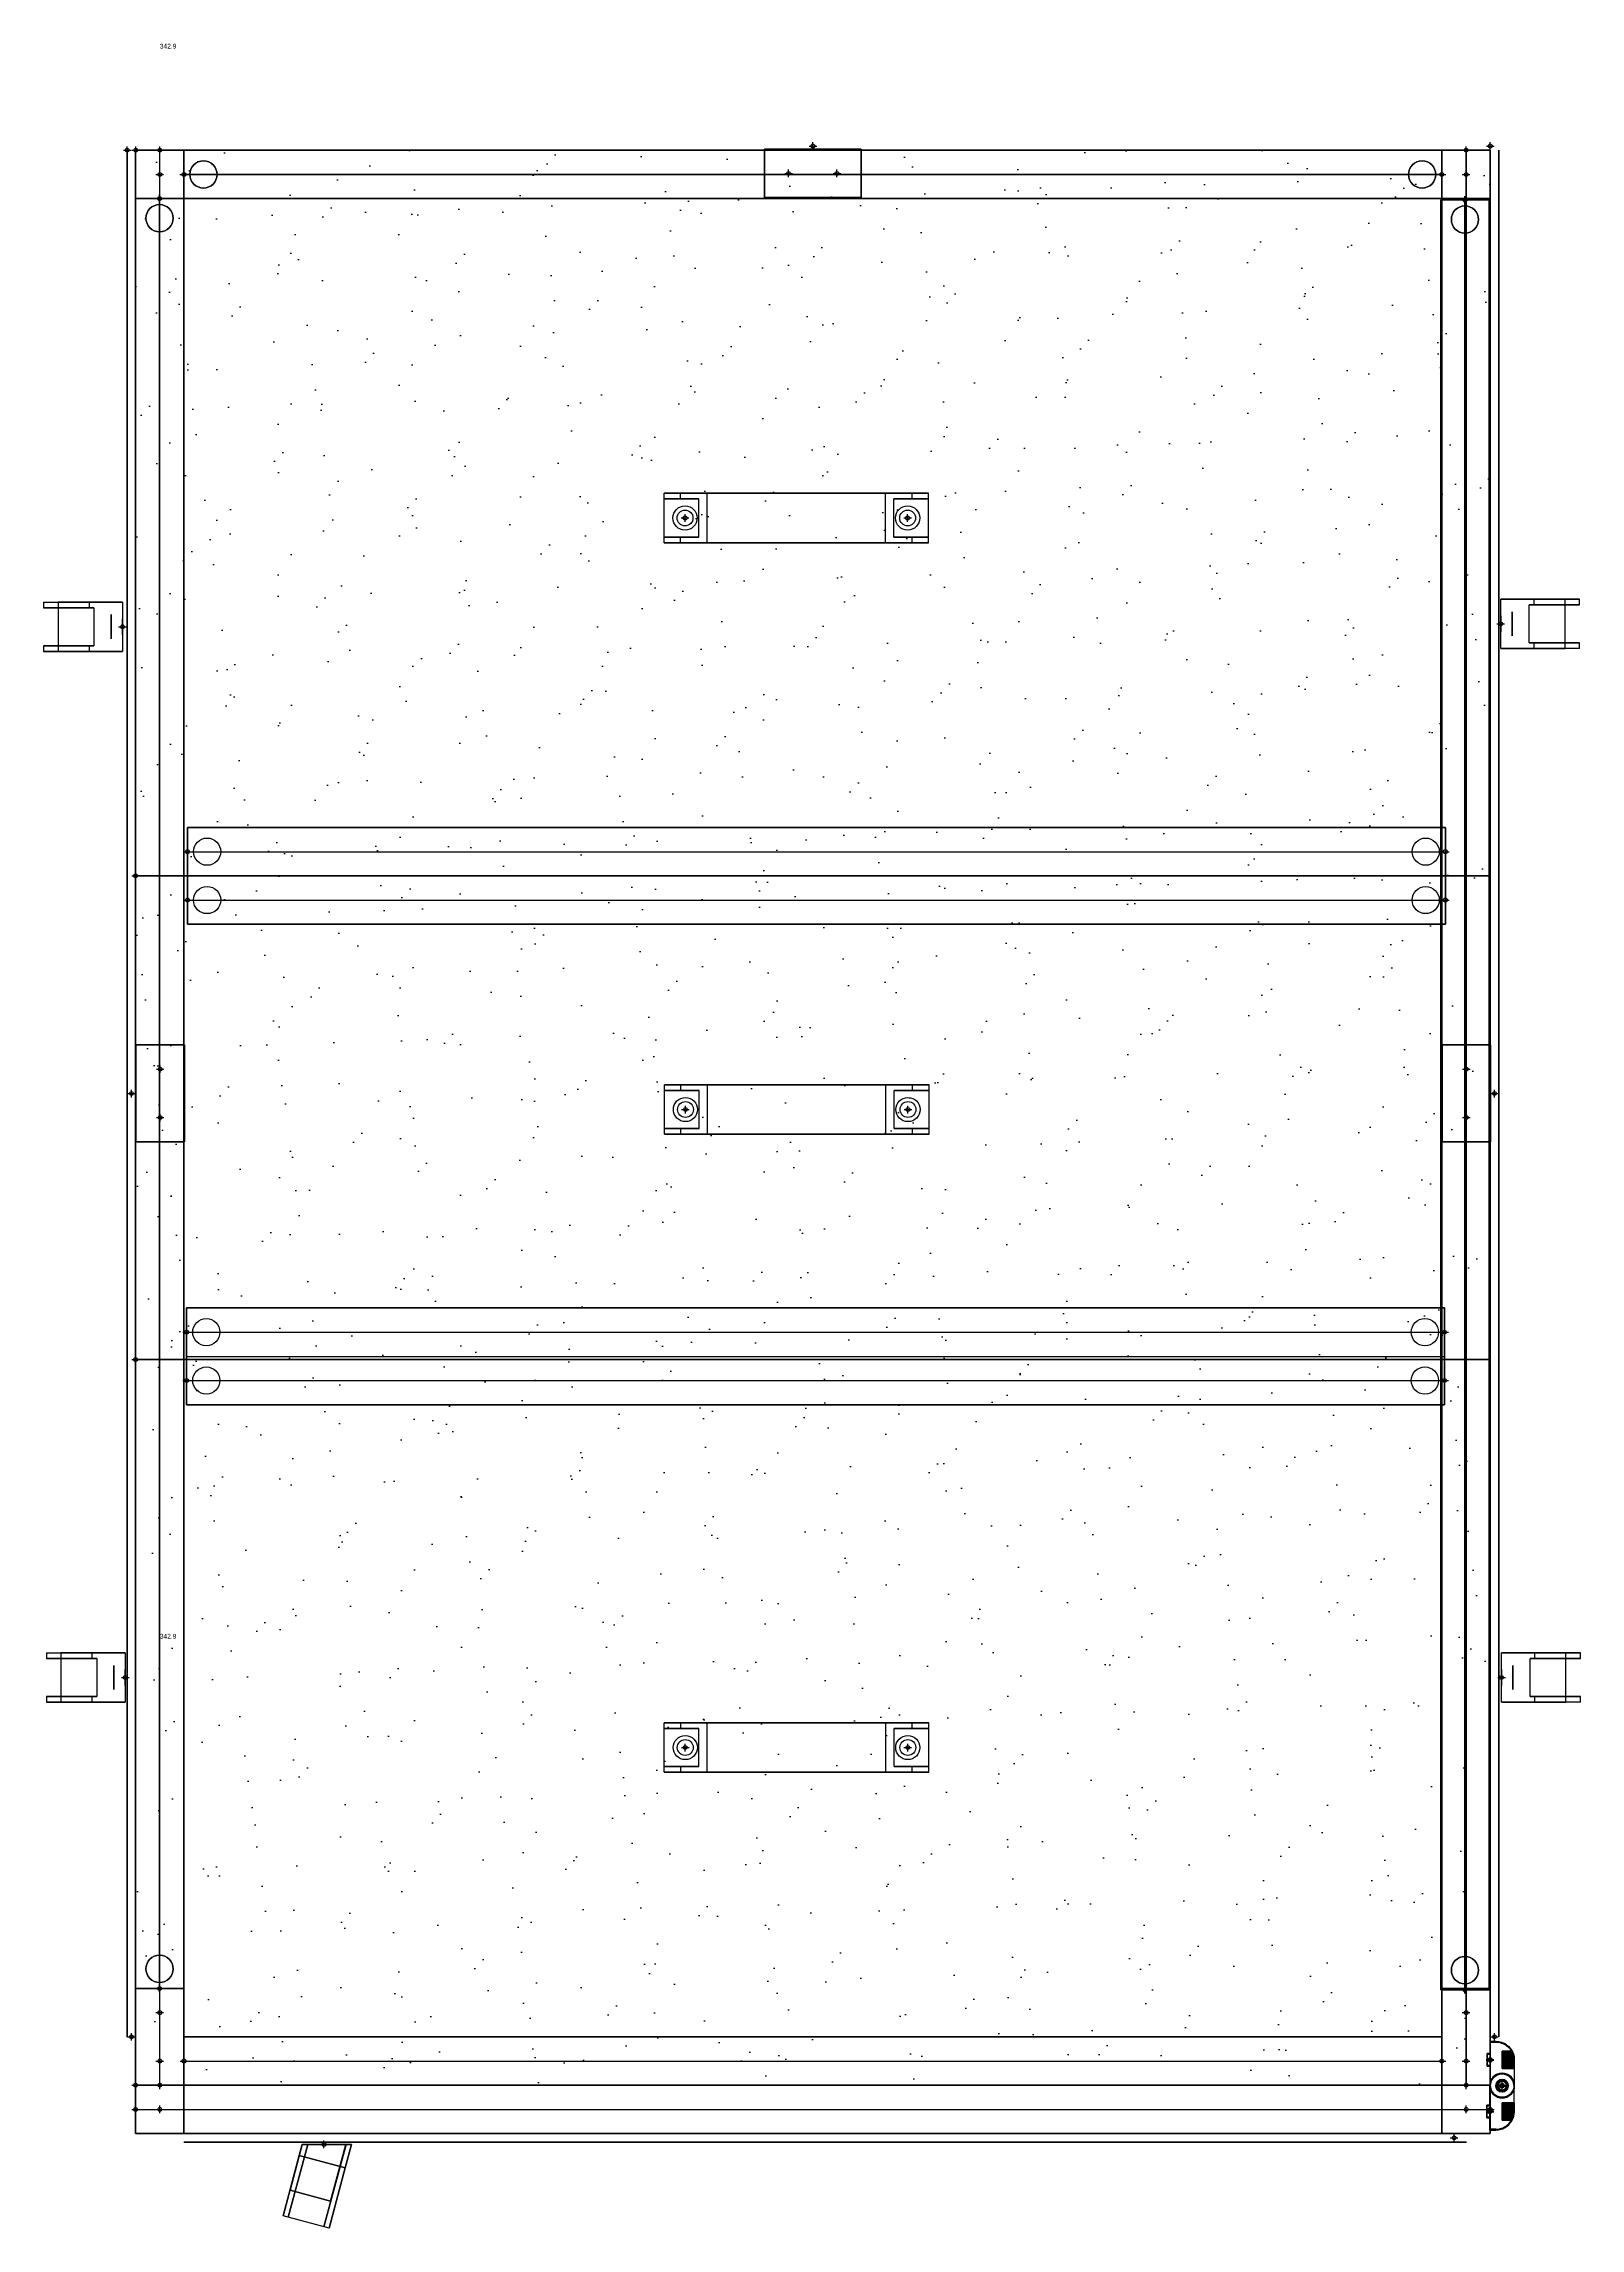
# Model space of a CAD drawing. Header units: millimetres. Extents: x -61 to 746, y -88 to 1059.
import ezdxf

# ---------------------------------------------------------------- set-up
doc = ezdxf.new("R2010")
doc.units = ezdxf.units.MM
doc.header["$PDMODE"] = 34
doc.header["$PDSIZE"] = 2
for name, color, linetype in [('AQME Center Lines', 7, 'Continuous'), ('AQME Holes', 7, 'Continuous'), ('AQME Points', 7, 'Continuous'), ('AQME TSlots', 7, 'Continuous')]:
    doc.layers.add(name, color=color, linetype=linetype)
doc.styles.get("Standard").update_dxf_attribs({"font": 'arial.ttf'})
pattern_1 = [(37.5, (0, 0), (-1.6, 48.9413), [0, -38.608, 0, -43.18, 0, -41.275]), (7.5, (0, 0), (44.9523, 71.6825), [0, -20.828, 0, -34.798, 0, -13.335]), (327.5, (-31.24, 0), (79.0992, 0.1437), [0, -12.7, 0, -45.72, 0, -59.69]), (317.5, (-31.24, 0), (76.3556, 22.293), [0, -6.35, 0, -29.972, 0, -34.29])]

# ---------------------------------------------------------------- blocks, each defined once
blk = doc.blocks.new('AQME_7042_20181208143123')
at = {"layer": 'AQME Holes', "color": 4}
blk.add_circle((0, 0), 7.15, dxfattribs=at)
blk = doc.blocks.new('AQME_7042_20181208143135')
at = {"layer": 'AQME Holes', "color": 4}
blk.add_circle((0, 0), 7.15, dxfattribs=at)
blk = doc.blocks.new('AQME_1010-S-BLACK-FB_20181208143136', base_point=(12.7, 12.7))
at = {"invisible_edges": 2}
for points in [[(0, 0), (25.4, 0), (25.4, 25.4), (0, 25.4)], [(25.4, 25.4), (0, 25.4), (0, 25.4, 660.4), (25.4, 25.4, 660.4)], [(0, 25.4), (0, 0), (0, 0, 660.4), (0, 25.4, 660.4)], [(0, 0, 660.4), (25.4, 0, 660.4), (25.4, 25.4, 660.4), (0, 25.4, 660.4)], [(25.4, 0), (25.4, 25.4), (25.4, 25.4, 660.4), (25.4, 0, 660.4)], [(0, 0), (25.4, 0), (25.4, 0, 660.4), (0, 0, 660.4)]]:
    blk.add_3dface(points, dxfattribs=at)
at = {"layer": 'AQME Points', "color": 3}
blk.add_point((12.7, 12.7), dxfattribs=at)
at = {"layer": 'AQME Points', "color": 2}
blk.add_point((12.7, 12.7, 660.4), dxfattribs=at)
at = {"layer": 'AQME TSlots', "color": 1}
for p, q in [((12.7, 25.4), (12.7, 25.4, 660.4)), ((0, 12.7), (0, 12.7, 660.4)), ((25.4, 12.7), (25.4, 12.7, 660.4)), ((12.7, 0), (12.7, 0, 660.4))]:
    blk.add_line(p, q, dxfattribs=at)
at = {"extrusion": (0, -1, 0)}
blk.add_blockref('AQME_7042_20181208143123', (12.7, 10.3124), dxfattribs=at)
at = {"extrusion": (0, -1, 0), "rotation": 179.9999999999998}
blk.add_blockref('AQME_7042_20181208143135', (12.7, 650.0876), dxfattribs=at)
blk = doc.blocks.new('AQME_7042_20181208143037')
at = {"layer": 'AQME Holes', "color": 4}
blk.add_circle((0, 0), 7.15, dxfattribs=at)
blk = doc.blocks.new('AQME_7042_20181208143158')
at = {"layer": 'AQME Holes', "color": 4}
blk.add_circle((0, 0), 7.15, dxfattribs=at)
blk = doc.blocks.new('AQME_1010-S-BLACK-FB_20181208143200', base_point=(12.7, 12.7))
at = {"invisible_edges": 2}
for points in [[(0, 0), (25.4, 0), (25.4, 25.4), (0, 25.4)], [(25.4, 25.4), (0, 25.4), (0, 25.4, 660.4), (25.4, 25.4, 660.4)], [(0, 25.4), (0, 0), (0, 0, 660.4), (0, 25.4, 660.4)], [(0, 0, 660.4), (25.4, 0, 660.4), (25.4, 25.4, 660.4), (0, 25.4, 660.4)], [(25.4, 0), (25.4, 25.4), (25.4, 25.4, 660.4), (25.4, 0, 660.4)], [(0, 0), (25.4, 0), (25.4, 0, 660.4), (0, 0, 660.4)]]:
    blk.add_3dface(points, dxfattribs=at)
at = {"layer": 'AQME Points', "color": 3}
blk.add_point((12.7, 12.7), dxfattribs=at)
at = {"layer": 'AQME Points', "color": 2}
blk.add_point((12.7, 12.7, 660.4), dxfattribs=at)
at = {"layer": 'AQME TSlots', "color": 1}
for p, q in [((12.7, 25.4), (12.7, 25.4, 660.4)), ((0, 12.7), (0, 12.7, 660.4)), ((25.4, 12.7), (25.4, 12.7, 660.4)), ((12.7, 0), (12.7, 0, 660.4))]:
    blk.add_line(p, q, dxfattribs=at)
at = {"extrusion": (0, -1, 0)}
blk.add_blockref('AQME_7042_20181208143037', (12.7, 10.3124), dxfattribs=at)
at = {"extrusion": (0, -1, 0), "rotation": 179.9999999999998}
blk.add_blockref('AQME_7042_20181208143158', (12.7, 650.0876), dxfattribs=at)
blk = doc.blocks.new('AQME_7042_20181208143231')
at = {"layer": 'AQME Holes', "color": 4}
blk.add_circle((0, 0), 7.15, dxfattribs=at)
blk = doc.blocks.new('AQME_7042_20181208143244')
at = {"layer": 'AQME Holes', "color": 4}
blk.add_circle((0, 0), 7.15, dxfattribs=at)
blk = doc.blocks.new('AQME_1010-S-BLACK-FB_20181208143246', base_point=(12.7, 12.7))
at = {"invisible_edges": 2}
for points in [[(0, 0), (25.4, 0), (25.4, 25.4), (0, 25.4)], [(25.4, 25.4), (0, 25.4), (0, 25.4, 660.4), (25.4, 25.4, 660.4)], [(0, 25.4), (0, 0), (0, 0, 660.4), (0, 25.4, 660.4)], [(0, 0, 660.4), (25.4, 0, 660.4), (25.4, 25.4, 660.4), (0, 25.4, 660.4)], [(25.4, 0), (25.4, 25.4), (25.4, 25.4, 660.4), (25.4, 0, 660.4)], [(0, 0), (25.4, 0), (25.4, 0, 660.4), (0, 0, 660.4)]]:
    blk.add_3dface(points, dxfattribs=at)
at = {"layer": 'AQME Points', "color": 3}
blk.add_point((12.7, 12.7), dxfattribs=at)
at = {"layer": 'AQME Points', "color": 2}
blk.add_point((12.7, 12.7, 660.4), dxfattribs=at)
at = {"layer": 'AQME TSlots', "color": 1}
for p, q in [((12.7, 25.4), (12.7, 25.4, 660.4)), ((0, 12.7), (0, 12.7, 660.4)), ((25.4, 12.7), (25.4, 12.7, 660.4)), ((12.7, 0), (12.7, 0, 660.4))]:
    blk.add_line(p, q, dxfattribs=at)
at = {"extrusion": (-3.55271e-15, 1, -5.73957e-30), "rotation": 179.9999999999998}
blk.add_blockref('AQME_7042_20181208143231', (-12.7, 650.0876, 25.4), dxfattribs=at)
at = {"extrusion": (0, 1, 0)}
blk.add_blockref('AQME_7042_20181208143244', (-12.7, 10.3124, 25.4), dxfattribs=at)
blk = doc.blocks.new('AQME_7042_20181208143304')
at = {"layer": 'AQME Holes', "color": 4}
blk.add_circle((0, 0), 7.15, dxfattribs=at)
blk = doc.blocks.new('AQME_7042_20181208143332')
at = {"layer": 'AQME Holes', "color": 4}
blk.add_circle((0, 0), 7.15, dxfattribs=at)
blk = doc.blocks.new('AQME_1010-S-BLACK-FB_20181208143334', base_point=(12.7, 12.7))
at = {"invisible_edges": 2}
for points in [[(0, 0), (25.4, 0), (25.4, 25.4), (0, 25.4)], [(25.4, 25.4), (0, 25.4), (0, 25.4, 812.8), (25.4, 25.4, 812.8)], [(0, 25.4), (0, 0), (0, 0, 812.8), (0, 25.4, 812.8)], [(0, 0, 812.8), (25.4, 0, 812.8), (25.4, 25.4, 812.8), (0, 25.4, 812.8)], [(25.4, 0), (25.4, 25.4), (25.4, 25.4, 812.8), (25.4, 0, 812.8)], [(0, 0), (25.4, 0), (25.4, 0, 812.8), (0, 0, 812.8)]]:
    blk.add_3dface(points, dxfattribs=at)
at = {"layer": 'AQME Points', "color": 3}
blk.add_point((12.7, 12.7), dxfattribs=at)
at = {"layer": 'AQME Points', "color": 2}
blk.add_point((12.7, 12.7, 812.8), dxfattribs=at)
at = {"layer": 'AQME TSlots', "color": 1}
for p, q in [((12.7, 25.4), (12.7, 25.4, 812.8)), ((0, 12.7), (0, 12.7, 812.8)), ((25.4, 12.7), (25.4, 12.7, 812.8)), ((12.7, 0), (12.7, 0, 812.8))]:
    blk.add_line(p, q, dxfattribs=at)
at = {"extrusion": (-3.55271e-15, 1, -2.27374e-13), "rotation": 179.9999999999998}
blk.add_blockref('AQME_7042_20181208143304', (-12.7, 802.4876, 25.4), dxfattribs=at)
at = {"extrusion": (0, 1, 0)}
blk.add_blockref('AQME_7042_20181208143332', (-12.7, 10.3124, 25.4), dxfattribs=at)
blk = doc.blocks.new('AQME_7042_20181208143254')
at = {"layer": 'AQME Holes', "color": 4}
blk.add_circle((0, 0), 7.15, dxfattribs=at)
blk = doc.blocks.new('AQME_7042_20181208143349')
at = {"layer": 'AQME Holes', "color": 4}
blk.add_circle((0, 0), 7.15, dxfattribs=at)
blk = doc.blocks.new('AQME_1010-S-BLACK-FB_20181208143353', base_point=(12.7, 12.7))
at = {"invisible_edges": 2}
for points in [[(0, 0), (25.4, 0), (25.4, 25.4), (0, 25.4)], [(25.4, 25.4), (0, 25.4), (0, 25.4, 812.8), (25.4, 25.4, 812.8)], [(0, 25.4), (0, 0), (0, 0, 812.8), (0, 25.4, 812.8)], [(0, 0, 812.8), (25.4, 0, 812.8), (25.4, 25.4, 812.8), (0, 25.4, 812.8)], [(25.4, 0), (25.4, 25.4), (25.4, 25.4, 812.8), (25.4, 0, 812.8)], [(0, 0), (25.4, 0), (25.4, 0, 812.8), (0, 0, 812.8)]]:
    blk.add_3dface(points, dxfattribs=at)
at = {"layer": 'AQME Points', "color": 3}
blk.add_point((12.7, 12.7), dxfattribs=at)
at = {"layer": 'AQME Points', "color": 2}
blk.add_point((12.7, 12.7, 812.8), dxfattribs=at)
at = {"layer": 'AQME TSlots', "color": 1}
for p, q in [((12.7, 25.4), (12.7, 25.4, 812.8)), ((0, 12.7), (0, 12.7, 812.8)), ((25.4, 12.7), (25.4, 12.7, 812.8)), ((12.7, 0), (12.7, 0, 812.8))]:
    blk.add_line(p, q, dxfattribs=at)
at = {"extrusion": (-3.55271e-15, 1, -2.27374e-13), "rotation": 179.9999999999998}
blk.add_blockref('AQME_7042_20181208143254', (-12.7, 802.4876, 25.4), dxfattribs=at)
at = {"extrusion": (0, 1, 0)}
blk.add_blockref('AQME_7042_20181208143349', (-12.7, 10.3124, 25.4), dxfattribs=at)
blk = doc.blocks.new('AQME_7042_20181208143339')
at = {"layer": 'AQME Holes', "color": 4}
blk.add_circle((0, 0), 7.15, dxfattribs=at)
blk = doc.blocks.new('AQME_7042_20181208143358')
at = {"layer": 'AQME Holes', "color": 4}
blk.add_circle((0, 0), 7.15, dxfattribs=at)
blk = doc.blocks.new('AQME_1010-S-BLACK-FB_20181208143400', base_point=(12.7, 12.7))
at = {"invisible_edges": 2}
for points in [[(0, 0), (25.4, 0), (25.4, 25.4), (0, 25.4)], [(25.4, 25.4), (0, 25.4), (0, 25.4, 660.4), (25.4, 25.4, 660.4)], [(0, 25.4), (0, 0), (0, 0, 660.4), (0, 25.4, 660.4)], [(0, 0, 660.4), (25.4, 0, 660.4), (25.4, 25.4, 660.4), (0, 25.4, 660.4)], [(25.4, 0), (25.4, 25.4), (25.4, 25.4, 660.4), (25.4, 0, 660.4)], [(0, 0), (25.4, 0), (25.4, 0, 660.4), (0, 0, 660.4)]]:
    blk.add_3dface(points, dxfattribs=at)
at = {"layer": 'AQME Points', "color": 3}
blk.add_point((12.7, 12.7), dxfattribs=at)
at = {"layer": 'AQME Points', "color": 2}
blk.add_point((12.7, 12.7, 660.4), dxfattribs=at)
at = {"layer": 'AQME TSlots', "color": 1}
for p, q in [((12.7, 25.4), (12.7, 25.4, 660.4)), ((0, 12.7), (0, 12.7, 660.4)), ((25.4, 12.7), (25.4, 12.7, 660.4)), ((12.7, 0), (12.7, 0, 660.4))]:
    blk.add_line(p, q, dxfattribs=at)
at = {"extrusion": (-3.55271e-15, 1, -5.73957e-30), "rotation": 179.9999999999998}
blk.add_blockref('AQME_7042_20181208143339', (-12.7, 650.0876, 25.4), dxfattribs=at)
at = {"extrusion": (0, 1, 0)}
blk.add_blockref('AQME_7042_20181208143358', (-12.7, 10.3124, 25.4), dxfattribs=at)
blk = doc.blocks.new('AQME_1010-S-BLACK-FB_20181212154149', base_point=(12.7, 12.7))
at = {"color": 4}
for centre in [(12.7, 12.7), (12.7, 12.7, 1016)]:
    blk.add_circle(centre, 3.17, dxfattribs=at)
at = {"invisible_edges": 2}
for points in [[(0, 0), (25.4, 0), (25.4, 25.4), (0, 25.4)], [(25.4, 25.4), (0, 25.4), (0, 25.4, 1016), (25.4, 25.4, 1016)], [(0, 25.4), (0, 0), (0, 0, 1016), (0, 25.4, 1016)], [(0, 0, 1016), (25.4, 0, 1016), (25.4, 25.4, 1016), (0, 25.4, 1016)], [(25.4, 0), (25.4, 25.4), (25.4, 25.4, 1016), (25.4, 0, 1016)], [(0, 0), (25.4, 0), (25.4, 0, 1016), (0, 0, 1016)]]:
    blk.add_3dface(points, dxfattribs=at)
at = {"layer": 'AQME Points', "color": 3}
blk.add_point((12.7, 12.7), dxfattribs=at)
at = {"layer": 'AQME Points', "color": 2}
blk.add_point((12.7, 12.7, 1016), dxfattribs=at)
at = {"layer": 'AQME TSlots', "color": 1}
for p, q in [((12.7, 25.4), (12.7, 25.4, 1016)), ((0, 12.7), (0, 12.7, 1016)), ((25.4, 12.7), (25.4, 12.7, 1016)), ((12.7, 0), (12.7, 0, 1016))]:
    blk.add_line(p, q, dxfattribs=at)
blk = doc.blocks.new('AQME_1010-S-BLACK-FB_20181212154210', base_point=(12.7, 12.7))
at = {"color": 4}
for centre in [(12.7, 12.7), (12.7, 12.7, 1016)]:
    blk.add_circle(centre, 3.17, dxfattribs=at)
at = {"invisible_edges": 2}
for points in [[(0, 0), (25.4, 0), (25.4, 25.4), (0, 25.4)], [(25.4, 25.4), (0, 25.4), (0, 25.4, 1016), (25.4, 25.4, 1016)], [(0, 25.4), (0, 0), (0, 0, 1016), (0, 25.4, 1016)], [(0, 0, 1016), (25.4, 0, 1016), (25.4, 25.4, 1016), (0, 25.4, 1016)], [(25.4, 0), (25.4, 25.4), (25.4, 25.4, 1016), (25.4, 0, 1016)], [(0, 0), (25.4, 0), (25.4, 0, 1016), (0, 0, 1016)]]:
    blk.add_3dface(points, dxfattribs=at)
at = {"layer": 'AQME Points', "color": 3}
blk.add_point((12.7, 12.7), dxfattribs=at)
at = {"layer": 'AQME Points', "color": 2}
blk.add_point((12.7, 12.7, 1016), dxfattribs=at)
at = {"layer": 'AQME TSlots', "color": 1}
for p, q in [((12.7, 25.4), (12.7, 25.4, 1016)), ((0, 12.7), (0, 12.7, 1016)), ((25.4, 12.7), (25.4, 12.7, 1016)), ((12.7, 0), (12.7, 0, 1016))]:
    blk.add_line(p, q, dxfattribs=at)
blk = doc.blocks.new('AQME_1010-S-BLACK-FB_20181212154238', base_point=(12.7, 12.7))
at = {"color": 4}
for centre in [(12.7, 12.7), (12.7, 12.7, 1016)]:
    blk.add_circle(centre, 3.17, dxfattribs=at)
at = {"invisible_edges": 2}
for points in [[(0, 0), (25.4, 0), (25.4, 25.4), (0, 25.4)], [(25.4, 25.4), (0, 25.4), (0, 25.4, 1016), (25.4, 25.4, 1016)], [(0, 25.4), (0, 0), (0, 0, 1016), (0, 25.4, 1016)], [(0, 0, 1016), (25.4, 0, 1016), (25.4, 25.4, 1016), (0, 25.4, 1016)], [(25.4, 0), (25.4, 25.4), (25.4, 25.4, 1016), (25.4, 0, 1016)], [(0, 0), (25.4, 0), (25.4, 0, 1016), (0, 0, 1016)]]:
    blk.add_3dface(points, dxfattribs=at)
at = {"layer": 'AQME Points', "color": 3}
blk.add_point((12.7, 12.7), dxfattribs=at)
at = {"layer": 'AQME Points', "color": 2}
blk.add_point((12.7, 12.7, 1016), dxfattribs=at)
at = {"layer": 'AQME TSlots', "color": 1}
for p, q in [((12.7, 25.4), (12.7, 25.4, 1016)), ((0, 12.7), (0, 12.7, 1016)), ((25.4, 12.7), (25.4, 12.7, 1016)), ((12.7, 0), (12.7, 0, 1016))]:
    blk.add_line(p, q, dxfattribs=at)
blk = doc.blocks.new('AQME_1010-S-BLACK-FB_20181212154254', base_point=(12.7, 12.7))
at = {"color": 4}
for centre in [(12.7, 12.7), (12.7, 12.7, 1016)]:
    blk.add_circle(centre, 3.17, dxfattribs=at)
at = {"invisible_edges": 2}
for points in [[(0, 0), (25.4, 0), (25.4, 25.4), (0, 25.4)], [(25.4, 25.4), (0, 25.4), (0, 25.4, 1016), (25.4, 25.4, 1016)], [(0, 25.4), (0, 0), (0, 0, 1016), (0, 25.4, 1016)], [(0, 0, 1016), (25.4, 0, 1016), (25.4, 25.4, 1016), (0, 25.4, 1016)], [(25.4, 0), (25.4, 25.4), (25.4, 25.4, 1016), (25.4, 0, 1016)], [(0, 0), (25.4, 0), (25.4, 0, 1016), (0, 0, 1016)]]:
    blk.add_3dface(points, dxfattribs=at)
at = {"layer": 'AQME Points', "color": 3}
blk.add_point((12.7, 12.7), dxfattribs=at)
at = {"layer": 'AQME Points', "color": 2}
blk.add_point((12.7, 12.7, 1016), dxfattribs=at)
at = {"layer": 'AQME TSlots', "color": 1}
for p, q in [((12.7, 25.4), (12.7, 25.4, 1016)), ((0, 12.7), (0, 12.7, 1016)), ((25.4, 12.7), (25.4, 12.7, 1016)), ((12.7, 0), (12.7, 0, 1016))]:
    blk.add_line(p, q, dxfattribs=at)
blk = doc.blocks.new('AQME_7042_20181212154804')
at = {"layer": 'AQME Holes', "color": 4}
blk.add_circle((0, 0), 7.15, dxfattribs=at)
blk = doc.blocks.new('AQME_7042_20181212154813')
at = {"layer": 'AQME Holes', "color": 4}
blk.add_circle((0, 0), 7.15, dxfattribs=at)
blk = doc.blocks.new('AQME_7042_20181212154845')
at = {"layer": 'AQME Holes', "color": 4}
blk.add_circle((0, 0), 7.15, dxfattribs=at)
blk = doc.blocks.new('AQME_7042_20181212154853')
at = {"layer": 'AQME Holes', "color": 4}
blk.add_circle((0, 0), 7.15, dxfattribs=at)
blk = doc.blocks.new('AQME_1020-S-BLACK-FB_20181212154855', base_point=(12.7, 12.7))
at = {"invisible_edges": 2}
for points in [[(0, 0), (25.4, 0), (25.4, 50.8), (0, 50.8)], [(25.4, 50.8), (0, 50.8), (0, 50.8, 660.4), (25.4, 50.8, 660.4)], [(0, 50.8), (0, 0), (0, 0, 660.4), (0, 50.8, 660.4)], [(0, 0, 660.4), (25.4, 0, 660.4), (25.4, 50.8, 660.4), (0, 50.8, 660.4)], [(25.4, 0), (25.4, 50.8), (25.4, 50.8, 660.4), (25.4, 0, 660.4)], [(0, 0), (25.4, 0), (25.4, 0, 660.4), (0, 0, 660.4)]]:
    blk.add_3dface(points, dxfattribs=at)
at = {"layer": 'AQME Center Lines', "color": 6}
for p, q in [((0, 25.4), (0, 25.4, 660.4)), ((25.4, 25.4), (25.4, 25.4, 660.4))]:
    blk.add_line(p, q, dxfattribs=at)
at = {"layer": 'AQME Points', "color": 3}
for p in [(12.7, 38.1), (12.7, 12.7)]:
    blk.add_point(p, dxfattribs=at)
at = {"layer": 'AQME Points', "color": 2}
for p in [(12.7, 38.1, 660.4), (12.7, 12.7, 660.4)]:
    blk.add_point(p, dxfattribs=at)
at = {"layer": 'AQME TSlots', "color": 1}
for p, q in [((12.7, 50.8), (12.7, 50.8, 660.4)), ((0, 38.1), (0, 38.1, 660.4)), ((25.4, 38.1), (25.4, 38.1, 660.4)), ((0, 12.7), (0, 12.7, 660.4)), ((25.4, 12.7), (25.4, 12.7, 660.4)), ((12.7, 0), (12.7, 0, 660.4))]:
    blk.add_line(p, q, dxfattribs=at)
at = {"extrusion": (-1, 0, 0), "rotation": 179.9999999999998}
blk.add_blockref('AQME_7042_20181212154813', (-38.1, 650.0876), dxfattribs=at)
at = {"extrusion": (-1, 0, 0)}
for name, p in [('AQME_7042_20181212154853', (-38.1, 10.3124)), ('AQME_7042_20181212154845', (-12.7, 10.3124))]:
    blk.add_blockref(name, p, dxfattribs=at)
at = {"extrusion": (-1, -3.55271e-15, -5.73957e-30), "rotation": 179.9999999999998}
blk.add_blockref('AQME_7042_20181212154804', (-12.7, 650.0876), dxfattribs=at)
blk = doc.blocks.new('AQME_7042_20181212154823')
at = {"layer": 'AQME Holes', "color": 4}
blk.add_circle((0, 0), 7.15, dxfattribs=at)
blk = doc.blocks.new('AQME_7042_20181212154834')
at = {"layer": 'AQME Holes', "color": 4}
blk.add_circle((0, 0), 7.15, dxfattribs=at)
blk = doc.blocks.new('AQME_7042_20181212154902')
at = {"layer": 'AQME Holes', "color": 4}
blk.add_circle((0, 0), 7.15, dxfattribs=at)
blk = doc.blocks.new('AQME_7042_20181212154909')
at = {"layer": 'AQME Holes', "color": 4}
blk.add_circle((0, 0), 7.15, dxfattribs=at)
blk = doc.blocks.new('AQME_1020-S-BLACK-FB_20181212154910', base_point=(12.7, 12.7))
at = {"invisible_edges": 2}
for points in [[(0, 0), (25.4, 0), (25.4, 50.8), (0, 50.8)], [(25.4, 50.8), (0, 50.8), (0, 50.8, 660.4), (25.4, 50.8, 660.4)], [(0, 50.8), (0, 0), (0, 0, 660.4), (0, 50.8, 660.4)], [(0, 0, 660.4), (25.4, 0, 660.4), (25.4, 50.8, 660.4), (0, 50.8, 660.4)], [(25.4, 0), (25.4, 50.8), (25.4, 50.8, 660.4), (25.4, 0, 660.4)], [(0, 0), (25.4, 0), (25.4, 0, 660.4), (0, 0, 660.4)]]:
    blk.add_3dface(points, dxfattribs=at)
at = {"layer": 'AQME Center Lines', "color": 6}
for p, q in [((0, 25.4), (0, 25.4, 660.4)), ((25.4, 25.4), (25.4, 25.4, 660.4))]:
    blk.add_line(p, q, dxfattribs=at)
at = {"layer": 'AQME Points', "color": 3}
for p in [(12.7, 38.1), (12.7, 12.7)]:
    blk.add_point(p, dxfattribs=at)
at = {"layer": 'AQME Points', "color": 2}
for p in [(12.7, 38.1, 660.4), (12.7, 12.7, 660.4)]:
    blk.add_point(p, dxfattribs=at)
at = {"layer": 'AQME TSlots', "color": 1}
for p, q in [((12.7, 50.8), (12.7, 50.8, 660.4)), ((0, 38.1), (0, 38.1, 660.4)), ((25.4, 38.1), (25.4, 38.1, 660.4)), ((0, 12.7), (0, 12.7, 660.4)), ((25.4, 12.7), (25.4, 12.7, 660.4)), ((12.7, 0), (12.7, 0, 660.4))]:
    blk.add_line(p, q, dxfattribs=at)
at = {"extrusion": (-1, 0, 0), "rotation": 179.9999999999998}
blk.add_blockref('AQME_7042_20181212154834', (-38.1, 650.0876), dxfattribs=at)
at = {"extrusion": (-1, 0, 0)}
for name, p in [('AQME_7042_20181212154909', (-38.1, 10.3124)), ('AQME_7042_20181212154902', (-12.7, 10.3124))]:
    blk.add_blockref(name, p, dxfattribs=at)
at = {"extrusion": (-1, -3.55271e-15, -5.73957e-30), "rotation": 179.9999999999998}
blk.add_blockref('AQME_7042_20181212154823', (-12.7, 650.0876), dxfattribs=at)
blk = doc.blocks.new('AQME_2614-T_20181212162948', base_point=(0, 0, 2.2))
h = blk.add_hatch()
h.set_pattern_fill('AR-SAND', color=8, scale=2, style=0)
h.set_pattern_definition(pattern_1)
h.paths.add_polyline_path([(0, 0), (0, -711.2), (381, -711.2), (381, 0)], flags=16)
at = {"color": 1, "true_color": 0xff0000}
for p, q in [((0, 0), (0, -711.2)), ((381, 0), (0, 0)), ((381, -711.2), (381, 0)), ((0, -711.2), (381, -711.2))]:
    blk.add_line(p, q, dxfattribs=at)
at = {"invisible_edges": 15}
for points in [[(0, 0), (0, -711.2), (381, -711.2), (381, 0)], [(0, 0, 4.5), (0, -711.2, 4.5), (381, -711.2, 4.5), (381, 0, 4.5)]]:
    blk.add_3dface(points, dxfattribs=at)
at = {"layer": 'AQME Points', "color": 3}
blk.add_point((0, 0, 2.2), dxfattribs=at)
blk = doc.blocks.new('AQME_2614-T_20181212163026', base_point=(0, 0, 2.2))
h = blk.add_hatch()
h.set_pattern_fill('AR-SAND', color=8, scale=2, style=0)
h.set_pattern_definition(pattern_1)
h.paths.add_polyline_path([(0, 0), (0, -711.2), (254, -711.2), (254, 0)], flags=16)
at = {"color": 1, "true_color": 0xff0000}
for p, q in [((0, 0), (0, -711.2)), ((254, 0), (0, 0)), ((254, -711.2), (254, 0)), ((0, -711.2), (254, -711.2))]:
    blk.add_line(p, q, dxfattribs=at)
at = {"invisible_edges": 15}
for points in [[(0, 0), (0, -711.2), (254, -711.2), (254, 0)], [(0, 0, 4.5), (0, -711.2, 4.5), (254, -711.2, 4.5), (254, 0, 4.5)]]:
    blk.add_3dface(points, dxfattribs=at)
at = {"layer": 'AQME Points', "color": 3}
blk.add_point((0, 0, 2.2), dxfattribs=at)
blk = doc.blocks.new('AQME_7042_20181213150729')
at = {"layer": 'AQME Holes', "color": 4}
blk.add_circle((0, 0), 7.15, dxfattribs=at)
blk = doc.blocks.new('AQME_7042_20181213150751')
at = {"layer": 'AQME Holes', "color": 4}
blk.add_circle((0, 0), 7.15, dxfattribs=at)
blk = doc.blocks.new('AQME_7042_20181213150805')
at = {"layer": 'AQME Holes', "color": 4}
blk.add_circle((0, 0), 7.15, dxfattribs=at)
blk = doc.blocks.new('AQME_7042_20181213150812')
at = {"layer": 'AQME Holes', "color": 4}
blk.add_circle((0, 0), 7.15, dxfattribs=at)
blk = doc.blocks.new('AQME_7042_20181213150854')
at = {"layer": 'AQME Holes', "color": 4}
blk.add_circle((0, 0), 7.15, dxfattribs=at)
blk = doc.blocks.new('AQME_1020-BLACK_20181213150857', base_point=(12.7, 12.7))
at = {"invisible_edges": 2}
for points in [[(0, 0), (25.4, 0), (25.4, 50.8), (0, 50.8)], [(25.4, 50.8), (0, 50.8), (0, 50.8, 939.8), (25.4, 50.8, 939.8)], [(0, 50.8), (0, 0), (0, 0, 939.8), (0, 50.8, 939.8)], [(0, 0, 939.8), (25.4, 0, 939.8), (25.4, 50.8, 939.8), (0, 50.8, 939.8)], [(25.4, 0), (25.4, 50.8), (25.4, 50.8, 939.8), (25.4, 0, 939.8)], [(0, 0), (25.4, 0), (25.4, 0, 939.8), (0, 0, 939.8)]]:
    blk.add_3dface(points, dxfattribs=at)
at = {"layer": 'AQME Center Lines', "color": 6}
for p, q in [((0, 25.4), (0, 25.4, 939.8)), ((25.4, 25.4), (25.4, 25.4, 939.8))]:
    blk.add_line(p, q, dxfattribs=at)
at = {"layer": 'AQME Points', "color": 3}
for p in [(12.7, 38.1), (12.7, 12.7)]:
    blk.add_point(p, dxfattribs=at)
at = {"layer": 'AQME Points', "color": 2}
for p in [(12.7, 38.1, 939.8), (12.7, 12.7, 939.8)]:
    blk.add_point(p, dxfattribs=at)
at = {"layer": 'AQME TSlots', "color": 1}
for p, q in [((12.7, 50.8), (12.7, 50.8, 939.8)), ((0, 38.1), (0, 38.1, 939.8)), ((25.4, 38.1), (25.4, 38.1, 939.8)), ((0, 12.7), (0, 12.7, 939.8)), ((25.4, 12.7), (25.4, 12.7, 939.8)), ((12.7, 0), (12.7, 0, 939.8))]:
    blk.add_line(p, q, dxfattribs=at)
at = {"extrusion": (-3.55271e-15, 1, -5.73957e-30), "rotation": 179.9999999999998}
blk.add_blockref('AQME_7042_20181213150729', (-12.7, 929.4876, 50.8), dxfattribs=at)
at = {"extrusion": (0, 1, 0)}
blk.add_blockref('AQME_7042_20181213150805', (-12.7, 10.3124, 50.8), dxfattribs=at)
at = {"extrusion": (0, -1, 0), "rotation": 179.9999999999998}
for name in ['AQME_7042_20181213150751', 'AQME_7042_20181213150812']:
    blk.add_blockref(name, (12.7, 929.4876), dxfattribs=at)
at = {"extrusion": (0, -1, 0)}
blk.add_blockref('AQME_7042_20181213150854', (12.7, 10.3124), dxfattribs=at)
blk = doc.blocks.new('AQME_7042_20181213151038')
at = {"layer": 'AQME Holes', "color": 4}
blk.add_circle((0, 0), 7.15, dxfattribs=at)
blk = doc.blocks.new('AQME_7042_20181213151052')
at = {"layer": 'AQME Holes', "color": 4}
blk.add_circle((0, 0), 7.15, dxfattribs=at)
blk = doc.blocks.new('AQME_7042_20181213151105')
at = {"layer": 'AQME Holes', "color": 4}
blk.add_circle((0, 0), 7.15, dxfattribs=at)
blk = doc.blocks.new('AQME_7042_20181213151115')
at = {"layer": 'AQME Holes', "color": 4}
blk.add_circle((0, 0), 7.15, dxfattribs=at)
blk = doc.blocks.new('AQME_1020-BLACK_20181213151118', base_point=(12.7, 12.7))
at = {"invisible_edges": 2}
for points in [[(0, 0), (25.4, 0), (25.4, 50.8), (0, 50.8)], [(25.4, 50.8), (0, 50.8), (0, 50.8, 660.4), (25.4, 50.8, 660.4)], [(0, 50.8), (0, 0), (0, 0, 660.4), (0, 50.8, 660.4)], [(0, 0, 660.4), (25.4, 0, 660.4), (25.4, 50.8, 660.4), (0, 50.8, 660.4)], [(25.4, 0), (25.4, 50.8), (25.4, 50.8, 660.4), (25.4, 0, 660.4)], [(0, 0), (25.4, 0), (25.4, 0, 660.4), (0, 0, 660.4)]]:
    blk.add_3dface(points, dxfattribs=at)
at = {"layer": 'AQME Center Lines', "color": 6}
for p, q in [((0, 25.4), (0, 25.4, 660.4)), ((25.4, 25.4), (25.4, 25.4, 660.4))]:
    blk.add_line(p, q, dxfattribs=at)
at = {"layer": 'AQME Points', "color": 3}
for p in [(12.7, 38.1), (12.7, 12.7)]:
    blk.add_point(p, dxfattribs=at)
at = {"layer": 'AQME Points', "color": 2}
for p in [(12.7, 38.1, 660.4), (12.7, 12.7, 660.4)]:
    blk.add_point(p, dxfattribs=at)
at = {"layer": 'AQME TSlots', "color": 1}
for p, q in [((12.7, 50.8), (12.7, 50.8, 660.4)), ((0, 38.1), (0, 38.1, 660.4)), ((25.4, 38.1), (25.4, 38.1, 660.4)), ((0, 12.7), (0, 12.7, 660.4)), ((25.4, 12.7), (25.4, 12.7, 660.4)), ((12.7, 0), (12.7, 0, 660.4))]:
    blk.add_line(p, q, dxfattribs=at)
at = {"extrusion": (-3.55271e-15, 1, -5.73957e-30), "rotation": 179.9999999999998}
blk.add_blockref('AQME_7042_20181213151105', (-12.7, 650.0876, 50.8), dxfattribs=at)
at = {"extrusion": (0, 1, 0)}
blk.add_blockref('AQME_7042_20181213151115', (-12.7, 10.3124, 50.8), dxfattribs=at)
at = {"extrusion": (0, -1, 0)}
blk.add_blockref('AQME_7042_20181213151038', (12.7, 10.3124), dxfattribs=at)
at = {"extrusion": (0, -1, 0), "rotation": 179.9999999999998}
blk.add_blockref('AQME_7042_20181213151052', (12.7, 650.0876), dxfattribs=at)
blk = doc.blocks.new('AQME_7042_20181213151155')
at = {"layer": 'AQME Holes', "color": 4}
blk.add_circle((0, 0), 7.15, dxfattribs=at)
blk = doc.blocks.new('AQME_7042_20181213151206')
at = {"layer": 'AQME Holes', "color": 4}
blk.add_circle((0, 0), 7.15, dxfattribs=at)
blk = doc.blocks.new('AQME_7042_20181213151214')
at = {"layer": 'AQME Holes', "color": 4}
blk.add_circle((0, 0), 7.15, dxfattribs=at)
blk = doc.blocks.new('AQME_7042_20181213151221')
at = {"layer": 'AQME Holes', "color": 4}
blk.add_circle((0, 0), 7.15, dxfattribs=at)
blk = doc.blocks.new('AQME_1020-S-BLACK-FB_20181213151222', base_point=(12.7, 12.7))
at = {"invisible_edges": 2}
for points in [[(0, 0), (25.4, 0), (25.4, 50.8), (0, 50.8)], [(25.4, 50.8), (0, 50.8), (0, 50.8, 812.8), (25.4, 50.8, 812.8)], [(0, 50.8), (0, 0), (0, 0, 812.8), (0, 50.8, 812.8)], [(0, 0, 812.8), (25.4, 0, 812.8), (25.4, 50.8, 812.8), (0, 50.8, 812.8)], [(25.4, 0), (25.4, 50.8), (25.4, 50.8, 812.8), (25.4, 0, 812.8)], [(0, 0), (25.4, 0), (25.4, 0, 812.8), (0, 0, 812.8)]]:
    blk.add_3dface(points, dxfattribs=at)
at = {"layer": 'AQME Center Lines', "color": 6}
for p, q in [((0, 25.4), (0, 25.4, 812.8)), ((25.4, 25.4), (25.4, 25.4, 812.8))]:
    blk.add_line(p, q, dxfattribs=at)
at = {"layer": 'AQME Points', "color": 3}
for p in [(12.7, 38.1), (12.7, 12.7)]:
    blk.add_point(p, dxfattribs=at)
at = {"layer": 'AQME Points', "color": 2}
for p in [(12.7, 38.1, 812.8), (12.7, 12.7, 812.8)]:
    blk.add_point(p, dxfattribs=at)
at = {"layer": 'AQME TSlots', "color": 1}
for p, q in [((12.7, 50.8), (12.7, 50.8, 812.8)), ((0, 38.1), (0, 38.1, 812.8)), ((25.4, 38.1), (25.4, 38.1, 812.8)), ((0, 12.7), (0, 12.7, 812.8)), ((25.4, 12.7), (25.4, 12.7, 812.8)), ((12.7, 0), (12.7, 0, 812.8))]:
    blk.add_line(p, q, dxfattribs=at)
at = {"extrusion": (-3.55271e-15, 1, -2.27374e-13), "rotation": 179.9999999999998}
blk.add_blockref('AQME_7042_20181213151206', (-12.7, 802.4876, 50.8), dxfattribs=at)
at = {"extrusion": (0, 1, 0)}
blk.add_blockref('AQME_7042_20181213151214', (-12.7, 10.3124, 50.8), dxfattribs=at)
at = {"extrusion": (-3.67332e-28, -1, -2.27374e-13), "rotation": 179.9999999999998}
blk.add_blockref('AQME_7042_20181213151155', (12.7, 802.4876), dxfattribs=at)
at = {"extrusion": (0, -1, 0)}
blk.add_blockref('AQME_7042_20181213151221', (12.7, 10.3124), dxfattribs=at)
blk = doc.blocks.new('AQME_7042_20181213151349')
at = {"layer": 'AQME Holes', "color": 4}
blk.add_circle((0, 0), 7.15, dxfattribs=at)
blk = doc.blocks.new('AQME_7042_20181213151357')
at = {"layer": 'AQME Holes', "color": 4}
blk.add_circle((0, 0), 7.15, dxfattribs=at)
blk = doc.blocks.new('AQME_7042_20181213151403')
at = {"layer": 'AQME Holes', "color": 4}
blk.add_circle((0, 0), 7.15, dxfattribs=at)
blk = doc.blocks.new('AQME_7042_20181213151411')
at = {"layer": 'AQME Holes', "color": 4}
blk.add_circle((0, 0), 7.15, dxfattribs=at)
blk = doc.blocks.new('AQME_1020-S-BLACK-FB_20181213151411', base_point=(12.7, 12.7))
at = {"invisible_edges": 2}
for points in [[(0, 0), (25.4, 0), (25.4, 50.8), (0, 50.8)], [(25.4, 50.8), (0, 50.8), (0, 50.8, 177.8), (25.4, 50.8, 177.8)], [(0, 50.8), (0, 0), (0, 0, 177.8), (0, 50.8, 177.8)], [(0, 0, 177.8), (25.4, 0, 177.8), (25.4, 50.8, 177.8), (0, 50.8, 177.8)], [(25.4, 0), (25.4, 50.8), (25.4, 50.8, 177.8), (25.4, 0, 177.8)], [(0, 0), (25.4, 0), (25.4, 0, 177.8), (0, 0, 177.8)]]:
    blk.add_3dface(points, dxfattribs=at)
at = {"layer": 'AQME Center Lines', "color": 6}
for p, q in [((0, 25.4), (0, 25.4, 177.8)), ((25.4, 25.4), (25.4, 25.4, 177.8))]:
    blk.add_line(p, q, dxfattribs=at)
at = {"layer": 'AQME Points', "color": 3}
for p in [(12.7, 38.1), (12.7, 12.7)]:
    blk.add_point(p, dxfattribs=at)
at = {"layer": 'AQME Points', "color": 2}
for p in [(12.7, 38.1, 177.8), (12.7, 12.7, 177.8)]:
    blk.add_point(p, dxfattribs=at)
at = {"layer": 'AQME TSlots', "color": 1}
for p, q in [((12.7, 50.8), (12.7, 50.8, 177.8)), ((0, 38.1), (0, 38.1, 177.8)), ((25.4, 38.1), (25.4, 38.1, 177.8)), ((0, 12.7), (0, 12.7, 177.8)), ((25.4, 12.7), (25.4, 12.7, 177.8)), ((12.7, 0), (12.7, 0, 177.8))]:
    blk.add_line(p, q, dxfattribs=at)
at = {"extrusion": (-3.55271e-15, 1, -5.73957e-30), "rotation": 179.9999999999998}
blk.add_blockref('AQME_7042_20181213151357', (-12.7, 167.4876, 50.8), dxfattribs=at)
at = {"extrusion": (0, 1, 0)}
blk.add_blockref('AQME_7042_20181213151411', (-12.7, 10.3124, 50.8), dxfattribs=at)
at = {"extrusion": (0, -1, 0), "rotation": 179.9999999999998}
blk.add_blockref('AQME_7042_20181213151349', (12.7, 167.4876), dxfattribs=at)
at = {"extrusion": (0, -1, 0)}
blk.add_blockref('AQME_7042_20181213151403', (12.7, 10.3124), dxfattribs=at)
blk = doc.blocks.new('AQME_2614-T_20181213151717', base_point=(0, 0, 2.2))
h = blk.add_hatch()
h.set_pattern_fill('AR-SAND', color=8, scale=2, style=0)
h.set_pattern_definition(pattern_1)
h.paths.add_polyline_path([(0, 0), (0, -228.6), (495.3, -228.6), (495.3, 0)], flags=16)
at = {"color": 1, "true_color": 0xff0000}
for p, q in [((0, 0), (0, -228.6)), ((495.3, 0), (0, 0)), ((495.3, -228.6), (495.3, 0)), ((0, -228.6), (495.3, -228.6))]:
    blk.add_line(p, q, dxfattribs=at)
at = {"invisible_edges": 15}
for points in [[(0, 0), (0, -228.6), (495.3, -228.6), (495.3, 0)], [(0, 0, 4.5), (0, -228.6, 4.5), (495.3, -228.6, 4.5), (495.3, 0, 4.5)]]:
    blk.add_3dface(points, dxfattribs=at)
at = {"layer": 'AQME Points', "color": 3}
blk.add_point((0, 0, 2.2), dxfattribs=at)
blk = doc.blocks.new('AQME_2614-T_20181213152028', base_point=(0, 0, 2.2))
h = blk.add_hatch()
h.set_pattern_fill('AR-SAND', color=8, scale=2, style=0)
h.set_pattern_definition(pattern_1)
h.paths.add_polyline_path([(0, 0), (0, -635), (990.6, -635), (990.6, 0)], flags=16)
at = {"color": 1, "true_color": 0xff0000}
for p, q in [((0, 0), (0, -635)), ((990.6, 0), (0, 0)), ((990.6, -635), (990.6, 0)), ((0, -635), (990.6, -635))]:
    blk.add_line(p, q, dxfattribs=at)
at = {"invisible_edges": 15}
for points in [[(0, 0), (0, -635), (990.6, -635), (990.6, 0)], [(0, 0, 4.5), (0, -635, 4.5), (990.6, -635, 4.5), (990.6, 0, 4.5)]]:
    blk.add_3dface(points, dxfattribs=at)
at = {"layer": 'AQME Points', "color": 3}
blk.add_point((0, 0, 2.2), dxfattribs=at)
blk = doc.blocks.new('AQME_2614-T_20181213152552', base_point=(0, 0, 2.2))
h = blk.add_hatch()
h.set_pattern_fill('AR-SAND', color=8, scale=2, style=0)
h.set_pattern_definition(pattern_1)
h.paths.add_polyline_path([(0, 0), (0, -228.6), (355.6, -228.6), (355.6, 0)], flags=16)
at = {"color": 1, "true_color": 0xff0000}
for p, q in [((0, 0), (0, -228.6)), ((355.6, 0), (0, 0)), ((355.6, -228.6), (355.6, 0)), ((0, -228.6), (355.6, -228.6))]:
    blk.add_line(p, q, dxfattribs=at)
at = {"invisible_edges": 15}
for points in [[(0, 0), (0, -228.6), (355.6, -228.6), (355.6, 0)], [(0, 0, 4.5), (0, -228.6, 4.5), (355.6, -228.6, 4.5), (355.6, 0, 4.5)]]:
    blk.add_3dface(points, dxfattribs=at)
at = {"layer": 'AQME Points', "color": 3}
blk.add_point((0, 0, 2.2), dxfattribs=at)
blk = doc.blocks.new('AQME_2614-T_20181213152729', base_point=(0, 0, 2.2))
h = blk.add_hatch()
h.set_pattern_fill('AR-SAND', color=8, scale=2, style=0)
h.set_pattern_definition(pattern_1)
h.paths.add_polyline_path([(0, 0), (0, -635), (711.2, -635), (711.2, 0)], flags=16)
at = {"color": 1, "true_color": 0xff0000}
for p, q in [((0, 0), (0, -635)), ((711.2, 0), (0, 0)), ((711.2, -635), (711.2, 0)), ((0, -635), (711.2, -635))]:
    blk.add_line(p, q, dxfattribs=at)
at = {"invisible_edges": 15}
for points in [[(0, 0), (0, -635), (711.2, -635), (711.2, 0)], [(0, 0, 4.5), (0, -635, 4.5), (711.2, -635, 4.5), (711.2, 0, 4.5)]]:
    blk.add_3dface(points, dxfattribs=at)
at = {"layer": 'AQME Points', "color": 3}
blk.add_point((0, 0, 2.2), dxfattribs=at)
blk = doc.blocks.new('AQME_1010-S-BLACK-FB_20181213153238', base_point=(12.7, 12.7))
at = {"invisible_edges": 2}
for points in [[(0, 0), (25.4, 0), (25.4, 25.4), (0, 25.4)], [(25.4, 25.4), (0, 25.4), (0, 25.4, 711.2), (25.4, 25.4, 711.2)], [(0, 25.4), (0, 0), (0, 0, 711.2), (0, 25.4, 711.2)], [(0, 0, 711.2), (25.4, 0, 711.2), (25.4, 25.4, 711.2), (0, 25.4, 711.2)], [(25.4, 0), (25.4, 25.4), (25.4, 25.4, 711.2), (25.4, 0, 711.2)], [(0, 0), (25.4, 0), (25.4, 0, 711.2), (0, 0, 711.2)]]:
    blk.add_3dface(points, dxfattribs=at)
at = {"layer": 'AQME Points', "color": 3}
blk.add_point((12.7, 12.7), dxfattribs=at)
at = {"layer": 'AQME Points', "color": 2}
blk.add_point((12.7, 12.7, 711.2), dxfattribs=at)
at = {"layer": 'AQME TSlots', "color": 1}
for p, q in [((12.7, 25.4), (12.7, 25.4, 711.2)), ((0, 12.7), (0, 12.7, 711.2)), ((25.4, 12.7), (25.4, 12.7, 711.2)), ((12.7, 0), (12.7, 0, 711.2))]:
    blk.add_line(p, q, dxfattribs=at)
blk = doc.blocks.new('AQME_7042_20181213153419')
at = {"layer": 'AQME Holes', "color": 4}
blk.add_circle((0, 0), 7.15, dxfattribs=at)
blk = doc.blocks.new('AQME_7042_20181213153431')
at = {"layer": 'AQME Holes', "color": 4}
blk.add_circle((0, 0), 7.15, dxfattribs=at)
blk = doc.blocks.new('AQME_1010-S-BLACK-FB_20181213153432', base_point=(12.7, 12.7))
at = {"invisible_edges": 2}
for points in [[(0, 0), (25.4, 0), (25.4, 25.4), (0, 25.4)], [(25.4, 25.4), (0, 25.4), (0, 25.4, 812.8), (25.4, 25.4, 812.8)], [(0, 25.4), (0, 0), (0, 0, 812.8), (0, 25.4, 812.8)], [(0, 0, 812.8), (25.4, 0, 812.8), (25.4, 25.4, 812.8), (0, 25.4, 812.8)], [(25.4, 0), (25.4, 25.4), (25.4, 25.4, 812.8), (25.4, 0, 812.8)], [(0, 0), (25.4, 0), (25.4, 0, 812.8), (0, 0, 812.8)]]:
    blk.add_3dface(points, dxfattribs=at)
at = {"layer": 'AQME Points', "color": 3}
blk.add_point((12.7, 12.7), dxfattribs=at)
at = {"layer": 'AQME Points', "color": 2}
blk.add_point((12.7, 12.7, 812.8), dxfattribs=at)
at = {"layer": 'AQME TSlots', "color": 1}
for p, q in [((12.7, 25.4), (12.7, 25.4, 812.8)), ((0, 12.7), (0, 12.7, 812.8)), ((25.4, 12.7), (25.4, 12.7, 812.8)), ((12.7, 0), (12.7, 0, 812.8))]:
    blk.add_line(p, q, dxfattribs=at)
at = {"extrusion": (0, 1, 0)}
blk.add_blockref('AQME_7042_20181213153419', (-12.7, 10.3124, 25.4), dxfattribs=at)
at = {"extrusion": (-3.55271e-15, 1, -2.27374e-13), "rotation": 179.9999999999998}
blk.add_blockref('AQME_7042_20181213153431', (-12.7, 802.4876, 25.4), dxfattribs=at)
blk = doc.blocks.new('AQME_7042_20181213153442')
at = {"layer": 'AQME Holes', "color": 4}
blk.add_circle((0, 0), 7.15, dxfattribs=at)
blk = doc.blocks.new('AQME_7042_20181213153451')
at = {"layer": 'AQME Holes', "color": 4}
blk.add_circle((0, 0), 7.15, dxfattribs=at)
blk = doc.blocks.new('AQME_1010-S-BLACK-FB_20181213153455', base_point=(12.7, 12.7))
at = {"invisible_edges": 2}
for points in [[(0, 0), (25.4, 0), (25.4, 25.4), (0, 25.4)], [(25.4, 25.4), (0, 25.4), (0, 25.4, 812.8), (25.4, 25.4, 812.8)], [(0, 25.4), (0, 0), (0, 0, 812.8), (0, 25.4, 812.8)], [(0, 0, 812.8), (25.4, 0, 812.8), (25.4, 25.4, 812.8), (0, 25.4, 812.8)], [(25.4, 0), (25.4, 25.4), (25.4, 25.4, 812.8), (25.4, 0, 812.8)], [(0, 0), (25.4, 0), (25.4, 0, 812.8), (0, 0, 812.8)]]:
    blk.add_3dface(points, dxfattribs=at)
at = {"layer": 'AQME Points', "color": 3}
blk.add_point((12.7, 12.7), dxfattribs=at)
at = {"layer": 'AQME Points', "color": 2}
blk.add_point((12.7, 12.7, 812.8), dxfattribs=at)
at = {"layer": 'AQME TSlots', "color": 1}
for p, q in [((12.7, 25.4), (12.7, 25.4, 812.8)), ((0, 12.7), (0, 12.7, 812.8)), ((25.4, 12.7), (25.4, 12.7, 812.8)), ((12.7, 0), (12.7, 0, 812.8))]:
    blk.add_line(p, q, dxfattribs=at)
at = {"extrusion": (-3.67332e-28, -1, -2.27374e-13), "rotation": 179.9999999999998}
blk.add_blockref('AQME_7042_20181213153442', (12.7, 802.4876), dxfattribs=at)
at = {"extrusion": (0, -1, 0)}
blk.add_blockref('AQME_7042_20181213153451', (12.7, 10.3124), dxfattribs=at)
blk = doc.blocks.new('AQME_2614-S_20181213153831', base_point=(6.35, -6.35, 2.25))
h = blk.add_hatch()
h.set_pattern_fill('AR-SAND', color=8, scale=2, style=0)
h.set_pattern_definition(pattern_1)
h.paths.add_polyline_path([(0, 0), (0, -673.1), (825.5, -673.1), (825.5, 0)], flags=16)
at = {"color": 1, "true_color": 0xff0000}
for p, q in [((0, 0), (0, -673.1)), ((825.5, 0), (0, 0)), ((825.5, -673.1), (825.5, 0)), ((0, -673.1), (825.5, -673.1))]:
    blk.add_line(p, q, dxfattribs=at)
at = {"invisible_edges": 15}
for points in [[(0, 0), (0, -673.1), (825.5, -673.1), (825.5, 0)], [(0, 0, 4.5), (0, -673.1, 4.5), (825.5, -673.1, 4.5), (825.5, 0, 4.5)]]:
    blk.add_3dface(points, dxfattribs=at)
at = {"layer": 'AQME Points', "color": 3}
blk.add_point((6.35, -6.35, 2.25), dxfattribs=at)
blk = doc.blocks.new('AQME_2073-BLACK_20181213154717')
at = {"extrusion": (0, -1, 0)}
for p, q in [((-3.175, 9.525), (-13.4874, 9.525)), ((-0.0508, 9.525, 12.7), (-13.4874, 9.525, 12.7)), ((3.175, 9.525, -1.6002), (-3.175, 9.525, -1.6002)), ((-3.175, 9.525, -1.6002), (-3.175, 9.525)), ((9.525, 9.525), (3.175, 9.525)), ((3.175, 9.525), (3.175, 9.525, -1.6002)), ((9.525, 9.525, 3.1242), (9.525, 9.525))]:
    blk.add_line(p, q, dxfattribs=at)
for radius in [6.35, 3.0734]:
    blk.add_circle((-13.4874, 6.35, -10.287), radius, dxfattribs=at)
at = {"color": 1, "extrusion": (0, -1, 0)}
blk.add_circle((-13.4874, 6.35, -10.287), 2.3698, dxfattribs=at)
at = {"color": 1}
blk.add_circle((0, 0, -1.6002), 2.5527, dxfattribs=at)
at = {"extrusion": (0, -1, 0)}
for centre, radius, start, end in [((-13.4874, 6.35, -9.525), 6.35, 90, 270), ((-0.0508, 3.1242, -9.525), 9.5758, 0, 90)]:
    blk.add_arc(centre, radius, start, end, dxfattribs=at)
at = {"color": 3, "extrusion": (0, -1, 0)}
blk.add_point((-13.4874, 10.287, 6.35), dxfattribs=at)
at = {"color": 3}
blk.add_point((0, 0), dxfattribs=at)
at = {"color": 2, "extrusion": (0, -1, 0)}
blk.add_point((-13.4874, -9.525, 6.35), dxfattribs=at)
for points, invisible_edges in [([(-16.4592, 29.337, 5.5372), (-13.4874, 29.337, 6.35), (-13.4874, 29.337, 6.35), (-16.5608, 29.337, 6.35)], 7), ([(-16.5608, 29.337, 6.35), (-13.4874, 29.337, 6.35), (-13.4874, 29.337, 6.35), (-16.4592, 29.337, 7.1374)], 7), ([(-16.1544, 29.337, 4.8006), (-13.4874, 29.337, 6.35), (-13.4874, 29.337, 6.35), (-16.4592, 29.337, 5.5372)], 7), ([(-16.4592, 29.337, 7.1374), (-13.4874, 29.337, 6.35), (-13.4874, 29.337, 6.35), (-16.1544, 29.337, 7.874)], 7), ([(-15.6718, 29.337, 4.1656), (-13.4874, 29.337, 6.35), (-13.4874, 29.337, 6.35), (-16.1544, 29.337, 4.8006)], 7), ([(-16.1544, 29.337, 7.874), (-13.4874, 29.337, 6.35), (-13.4874, 29.337, 6.35), (-15.6718, 29.337, 8.509)], 7), ([(-15.0114, 29.337, 3.683), (-13.4874, 29.337, 6.35), (-13.4874, 29.337, 6.35), (-15.6718, 29.337, 4.1656)], 7), ([(-15.6718, 29.337, 8.509), (-13.4874, 29.337, 6.35), (-13.4874, 29.337, 6.35), (-15.0114, 29.337, 8.9916)], 7), ([(-14.2748, 29.337, 3.3782), (-13.4874, 29.337, 6.35), (-13.4874, 29.337, 6.35), (-15.0114, 29.337, 3.683)], 7), ([(-15.0114, 29.337, 8.9916), (-13.4874, 29.337, 6.35), (-13.4874, 29.337, 6.35), (-14.2748, 29.337, 9.2964)], 7), ([(-13.4874, 29.337, 3.2766), (-13.4874, 29.337, 6.35), (-13.4874, 29.337, 6.35), (-14.2748, 29.337, 3.3782)], 7), ([(-14.2748, 29.337, 9.2964), (-13.4874, 29.337, 6.35), (-13.4874, 29.337, 6.35), (-13.4874, 29.337, 9.4234)], 7), ([(-10.414, 29.337, 6.35), (-13.4874, 29.337, 6.35), (-13.4874, 29.337, 6.35), (-10.5156, 29.337, 5.5372)], 7), ([(-10.5156, 29.337, 5.5372), (-13.4874, 29.337, 6.35), (-13.4874, 29.337, 6.35), (-10.8204, 29.337, 4.8006)], 7), ([(-10.8204, 29.337, 4.8006), (-13.4874, 29.337, 6.35), (-13.4874, 29.337, 6.35), (-11.303, 29.337, 4.1656)], 7), ([(-11.303, 29.337, 4.1656), (-13.4874, 29.337, 6.35), (-13.4874, 29.337, 6.35), (-11.938, 29.337, 3.683)], 7), ([(-11.938, 29.337, 3.683), (-13.4874, 29.337, 6.35), (-13.4874, 29.337, 6.35), (-12.7, 29.337, 3.3782)], 7), ([(-12.7, 29.337, 3.3782), (-13.4874, 29.337, 6.35), (-13.4874, 29.337, 6.35), (-13.4874, 29.337, 3.2766)], 7), ([(-13.4874, 29.337, 9.4234), (-13.4874, 29.337, 6.35), (-13.4874, 29.337, 6.35), (-12.7, 29.337, 9.2964)], 7), ([(-12.7, 29.337, 9.2964), (-13.4874, 29.337, 6.35), (-13.4874, 29.337, 6.35), (-11.938, 29.337, 8.9916)], 7), ([(-11.938, 29.337, 8.9916), (-13.4874, 29.337, 6.35), (-13.4874, 29.337, 6.35), (-11.303, 29.337, 8.509)], 7), ([(-11.303, 29.337, 8.509), (-13.4874, 29.337, 6.35), (-13.4874, 29.337, 6.35), (-10.8204, 29.337, 7.874)], 7), ([(-10.8204, 29.337, 7.874), (-13.4874, 29.337, 6.35), (-13.4874, 29.337, 6.35), (-10.5156, 29.337, 7.1374)], 7), ([(-10.5156, 29.337, 7.1374), (-13.4874, 29.337, 6.35), (-13.4874, 29.337, 6.35), (-10.414, 29.337, 6.35)], 7), ([(-19.8374, 10.287, 6.35), (-19.6088, 10.287, 4.699), (-16.4592, 10.287, 5.5372), (-16.5608, 10.287, 6.35)], 14), ([(-19.6088, 10.287, 7.9756), (-19.8374, 10.287, 6.35), (-16.5608, 10.287, 6.35), (-16.4592, 10.287, 7.1374)], 14), ([(-19.8374, 9.525, 6.35), (-19.7866, 9.525, 5.5118), (8.1534, 9.525, 8.0518), (7.7216, 9.525, 8.6868)], 10), ([(-19.7866, 9.525, 7.1628), (-19.8374, 9.525, 6.35), (7.7216, 9.525, 8.6868), (7.2644, 9.525, 9.2964)], 10), ([(-19.7866, 9.525, 5.5118), (-19.6088, 9.525, 4.699), (8.509, 9.525, 7.3914), (8.1534, 9.525, 8.0518)], 10), ([(-19.6088, 9.525, 7.9756), (-19.7866, 9.525, 7.1628), (7.2644, 9.525, 9.2964), (6.7564, 9.525, 9.8552)], 10), ([(-19.6088, 10.287, 4.699), (-18.9992, 10.287, 3.175), (-16.1544, 10.287, 4.8006), (-16.4592, 10.287, 5.5372)], 14), ([(-18.9992, 10.287, 9.525), (-19.6088, 10.287, 7.9756), (-16.4592, 10.287, 7.1374), (-16.1544, 10.287, 7.874)], 14), ([(-19.6088, 9.525, 4.699), (-19.3548, 9.525, 3.9116), (8.8138, 9.525, 6.7056), (8.509, 9.525, 7.3914)], 10), ([(-19.3548, 9.525, 8.763), (-19.6088, 9.525, 7.9756), (6.7564, 9.525, 9.8552), (6.1976, 9.525, 10.3632)], 10), ([(-19.3548, 9.525, 3.9116), (-18.9992, 9.525, 3.175), (9.0678, 9.525, 5.9944), (8.8138, 9.525, 6.7056)], 10), ([(-18.9992, 9.525, 9.525), (-19.3548, 9.525, 8.763), (6.1976, 9.525, 10.3632), (5.6134, 9.525, 10.8458)], 10), ([(-18.9992, 10.287, 3.175), (-17.9832, 10.287, 1.8542), (-15.6718, 10.287, 4.1656), (-16.1544, 10.287, 4.8006)], 14), ([(-17.9832, 10.287, 10.8204), (-18.9992, 10.287, 9.525), (-16.1544, 10.287, 7.874), (-15.6718, 10.287, 8.509)], 14), ([(-18.9992, 9.525, 3.175), (-18.5166, 9.525, 2.4638), (9.271, 9.525, 5.2578), (9.0678, 9.525, 5.9944)], 10), ([(-18.5166, 9.525, 10.2108), (-18.9992, 9.525, 9.525), (5.6134, 9.525, 10.8458), (4.9784, 9.525, 11.2522)], 10), ([(-18.5166, 9.525, 2.4638), (-17.9832, 9.525, 1.8542), (9.4234, 9.525, 4.5212), (9.271, 9.525, 5.2578)], 10), ([(-17.9832, 9.525, 10.8204), (-18.5166, 9.525, 10.2108), (4.9784, 9.525, 11.2522), (4.318, 9.525, 11.6332)], 10), ([(-17.9832, 10.287, 1.8542), (-16.6624, 10.287, 0.8382), (-15.0114, 10.287, 3.683), (-15.6718, 10.287, 4.1656)], 14), ([(-16.6624, 10.287, 11.8364), (-17.9832, 10.287, 10.8204), (-15.6718, 10.287, 8.509), (-15.0114, 10.287, 8.9916)], 14), ([(-17.9832, 9.525, 1.8542), (-17.3482, 9.525, 1.2954), (9.4996, 9.525, 3.7592), (9.4234, 9.525, 4.5212)], 10), ([(-17.3482, 9.525, 11.3792), (-17.9832, 9.525, 10.8204), (4.318, 9.525, 11.6332), (3.6322, 9.525, 11.938)], 10), ([(-17.3482, 9.525, 1.2954), (-16.6624, 9.525, 0.8382), (9.525, 9.525, 3.0226), (9.4996, 9.525, 3.7592)], 10), ([(-16.6624, 9.525, 11.8364), (-17.3482, 9.525, 11.3792), (3.6322, 9.525, 11.938), (2.921, 9.525, 12.2174)], 10), ([(-16.6624, 10.287, 0.8382), (-15.1384, 10.287, 0.2032), (-14.2748, 10.287, 3.3782), (-15.0114, 10.287, 3.683)], 14), ([(-15.1384, 10.287, 12.4714), (-16.6624, 10.287, 11.8364), (-15.0114, 10.287, 8.9916), (-14.2748, 10.287, 9.2964)], 14), ([(-16.6624, 9.525, 0.8382), (-15.9258, 9.525, 0.4826), (9.525, 9.525, 2.2606), (9.525, 9.525, 3.0226)], 10), ([(-15.9258, 9.525, 12.192), (-16.6624, 9.525, 11.8364), (2.921, 9.525, 12.2174), (2.2098, 9.525, 12.4206)], 10), ([(-15.9258, 9.525, 0.4826), (-15.1384, 9.525, 0.2032), (9.525, 9.525, 1.4986), (9.525, 9.525, 2.2606)], 10), ([(-15.1384, 9.525, 12.4714), (-15.9258, 9.525, 12.192), (2.2098, 9.525, 12.4206), (1.4478, 9.525, 12.573)], 10), ([(-15.1384, 10.287, 0.2032), (-13.4874, 10.287), (-13.4874, 10.287, 3.2766), (-14.2748, 10.287, 3.3782)], 14), ([(-13.4874, 10.287, 12.7), (-15.1384, 10.287, 12.4714), (-14.2748, 10.287, 9.2964), (-13.4874, 10.287, 9.4234)], 14), ([(-15.1384, 9.525, 0.2032), (-14.3256, 9.525, 0.0508), (9.525, 9.525, 0.7366), (9.525, 9.525, 1.4986)], 10), ([(-14.3256, 9.525, 12.6238), (-15.1384, 9.525, 12.4714), (1.4478, 9.525, 12.573), (0.7112, 9.525, 12.6492)], 10), ([(-14.3256, 9.525, 0.0508), (-13.4874, 9.525), (9.525, 9.525), (9.525, 9.525, 0.7366)], 10), ([(-13.4874, 9.525, 12.7), (-14.3256, 9.525, 12.6238), (0.7112, 9.525, 12.6492), (-0.0508, 9.525, 12.7)], 10), ([(-13.4874, 10.287), (-11.8364, 10.287, 0.2032), (-12.7, 10.287, 3.3782), (-13.4874, 10.287, 3.2766)], 14), ([(-11.8364, 10.287, 12.4714), (-13.4874, 10.287, 12.7), (-13.4874, 10.287, 9.4234), (-12.7, 10.287, 9.2964)], 14), ([(-11.8364, 10.287, 0.2032), (-10.3124, 10.287, 0.8382), (-11.938, 10.287, 3.683), (-12.7, 10.287, 3.3782)], 14), ([(-10.3124, 10.287, 11.8364), (-11.8364, 10.287, 12.4714), (-12.7, 10.287, 9.2964), (-11.938, 10.287, 8.9916)], 14), ([(-10.3124, 10.287, 0.8382), (-8.9916, 10.287, 1.8542), (-11.303, 10.287, 4.1656), (-11.938, 10.287, 3.683)], 14), ([(-8.9916, 10.287, 10.8204), (-10.3124, 10.287, 11.8364), (-11.938, 10.287, 8.9916), (-11.303, 10.287, 8.509)], 14), ([(-8.9916, 10.287, 1.8542), (-7.9756, 10.287, 3.175), (-10.8204, 10.287, 4.8006), (-11.303, 10.287, 4.1656)], 14), ([(-7.9756, 10.287, 9.525), (-8.9916, 10.287, 10.8204), (-11.303, 10.287, 8.509), (-10.8204, 10.287, 7.874)], 14), ([(-7.9756, 10.287, 3.175), (-7.366, 10.287, 4.699), (-10.5156, 10.287, 5.5372), (-10.8204, 10.287, 4.8006)], 14), ([(-7.366, 10.287, 7.9756), (-7.9756, 10.287, 9.525), (-10.8204, 10.287, 7.874), (-10.5156, 10.287, 7.1374)], 14), ([(-7.366, 10.287, 4.699), (-7.1374, 10.287, 6.35), (-10.414, 10.287, 6.35), (-10.5156, 10.287, 5.5372)], 14), ([(-7.1374, 10.287, 6.35), (-7.366, 10.287, 7.9756), (-10.5156, 10.287, 7.1374), (-10.414, 10.287, 6.35)], 14), ([(-3.175, 9.525), (-3.175, 9.525, -1.6002), (3.175, 9.525, -1.6002), (3.175, 9.525)], 8), ([(-19.8374, -9.525, 6.35), (-19.7866, -9.525, 5.5118), (8.1534, -9.525, 8.0518), (7.7216, -9.525, 8.6868)], 10), ([(-19.7866, -9.525, 7.1628), (-19.8374, -9.525, 6.35), (7.7216, -9.525, 8.6868), (7.2644, -9.525, 9.2964)], 10), ([(-19.7866, -9.525, 5.5118), (-19.6088, -9.525, 4.699), (8.509, -9.525, 7.3914), (8.1534, -9.525, 8.0518)], 10), ([(-19.6088, -9.525, 7.9756), (-19.7866, -9.525, 7.1628), (7.2644, -9.525, 9.2964), (6.7564, -9.525, 9.8552)], 10), ([(-19.6088, -9.525, 4.699), (-19.3548, -9.525, 3.9116), (8.8138, -9.525, 6.7056), (8.509, -9.525, 7.3914)], 10), ([(-19.3548, -9.525, 8.763), (-19.6088, -9.525, 7.9756), (6.7564, -9.525, 9.8552), (6.1976, -9.525, 10.3632)], 10), ([(-19.3548, -9.525, 3.9116), (-18.9992, -9.525, 3.175), (9.0678, -9.525, 5.9944), (8.8138, -9.525, 6.7056)], 10), ([(-18.9992, -9.525, 9.525), (-19.3548, -9.525, 8.763), (6.1976, -9.525, 10.3632), (5.6134, -9.525, 10.8458)], 10), ([(-18.9992, -9.525, 3.175), (-18.5166, -9.525, 2.4638), (9.271, -9.525, 5.2578), (9.0678, -9.525, 5.9944)], 10), ([(-18.5166, -9.525, 10.2108), (-18.9992, -9.525, 9.525), (5.6134, -9.525, 10.8458), (4.9784, -9.525, 11.2522)], 10), ([(-18.5166, -9.525, 2.4638), (-17.9832, -9.525, 1.8542), (9.4234, -9.525, 4.5212), (9.271, -9.525, 5.2578)], 10), ([(-17.9832, -9.525, 10.8204), (-18.5166, -9.525, 10.2108), (4.9784, -9.525, 11.2522), (4.318, -9.525, 11.6332)], 10), ([(-17.9832, -9.525, 1.8542), (-17.3482, -9.525, 1.2954), (9.4996, -9.525, 3.7592), (9.4234, -9.525, 4.5212)], 10), ([(-17.3482, -9.525, 11.3792), (-17.9832, -9.525, 10.8204), (4.318, -9.525, 11.6332), (3.6322, -9.525, 11.938)], 10), ([(-17.3482, -9.525, 1.2954), (-16.6624, -9.525, 0.8382), (9.525, -9.525, 3.0226), (9.4996, -9.525, 3.7592)], 10), ([(-16.6624, -9.525, 11.8364), (-17.3482, -9.525, 11.3792), (3.6322, -9.525, 11.938), (2.921, -9.525, 12.2174)], 10), ([(-16.6624, -9.525, 0.8382), (-15.9258, -9.525, 0.4826), (9.525, -9.525, 2.2606), (9.525, -9.525, 3.0226)], 10), ([(-15.9258, -9.525, 12.192), (-16.6624, -9.525, 11.8364), (2.921, -9.525, 12.2174), (2.2098, -9.525, 12.4206)], 10), ([(-15.9258, -9.525, 0.4826), (-15.1384, -9.525, 0.2032), (9.525, -9.525, 1.4986), (9.525, -9.525, 2.2606)], 10), ([(-15.1384, -9.525, 12.4714), (-15.9258, -9.525, 12.192), (2.2098, -9.525, 12.4206), (1.4478, -9.525, 12.573)], 10), ([(-15.1384, -9.525, 0.2032), (-14.3256, -9.525, 0.0508), (9.525, -9.525, 0.7366), (9.525, -9.525, 1.4986)], 10), ([(-14.3256, -9.525, 12.6238), (-15.1384, -9.525, 12.4714), (1.4478, -9.525, 12.573), (0.7112, -9.525, 12.6492)], 10), ([(-14.3256, -9.525, 0.0508), (-13.4874, -9.525), (9.525, -9.525), (9.525, -9.525, 0.7366)], 10), ([(-13.4874, -9.525, 12.7), (-14.3256, -9.525, 12.6238), (0.7112, -9.525, 12.6492), (-0.0508, -9.525, 12.7)], 10), ([(-3.175, -9.525), (-3.175, -9.525, -1.6002), (3.175, -9.525, -1.6002), (3.175, -9.525)], 8)]:
    blk.add_3dface(points, dxfattribs=dict(invisible_edges=invisible_edges))
at = {"color": 1}
for points in [[(-4.2164, 1.143, 12.7), (-4.3688, 0, 12.7), (-4.3688, 0, 6.35), (-4.2164, 1.1176, 6.35)], [(-4.3688, 0, 12.7), (-4.2164, -1.143, 12.7), (-4.2164, -1.1176, 6.35), (-4.3688, 0, 6.35)], [(-3.7592, 2.1844, 12.7), (-4.2164, 1.143, 12.7), (-4.2164, 1.1176, 6.35), (-3.7846, 2.1844, 6.35)], [(-3.0734, 3.0988, 12.7), (-3.7592, 2.1844, 12.7), (-3.7846, 2.1844, 6.35), (-3.0734, 3.0734, 6.35)], [(-2.159, 3.7846, 12.7), (-3.0734, 3.0988, 12.7), (-3.0734, 3.0734, 6.35), (-2.1844, 3.7846, 6.35)], [(-1.0922, 4.2164, 12.7), (-2.159, 3.7846, 12.7), (-2.1844, 3.7846, 6.35), (-1.1176, 4.2164, 6.35)], [(0.0254, 4.3434, 12.7), (-1.0922, 4.2164, 12.7), (-1.1176, 4.2164, 6.35), (0, 4.3688, 6.35)], [(0.0254, 4.3434, 12.7), (1.1684, 4.191, 12.6238), (1.1176, 4.2164, 6.35), (0, 4.3688, 6.35)], [(1.1684, 4.191, 12.6238), (2.2098, 3.7592, 12.446), (2.1844, 3.7846, 6.35), (1.1176, 4.2164, 6.35)], [(2.2098, 3.7592, 12.446), (3.0988, 3.0734, 12.192), (3.0734, 3.0734, 6.35), (2.1844, 3.7846, 6.35)], [(3.0988, 3.0734, 12.192), (3.7846, 2.1844, 11.9126), (3.7846, 2.1844, 6.35), (3.0734, 3.0734, 6.35)], [(3.7846, 2.1844, 11.9126), (4.2164, 1.143, 11.7348), (4.2164, 1.1176, 6.35), (3.7846, 2.1844, 6.35)], [(4.2164, 1.143, 11.7348), (4.3688, 0, 11.6586), (4.3688, 0, 6.35), (4.2164, 1.1176, 6.35)], [(4.3688, 0, 11.6586), (4.2164, -1.143, 11.7348), (4.2164, -1.1176, 6.35), (4.3688, 0, 6.35)], [(-4.2164, -1.143, 12.7), (-3.7592, -2.1844, 12.7), (-3.7846, -2.1844, 6.35), (-4.2164, -1.1176, 6.35)], [(-3.7592, -2.1844, 12.7), (-3.0734, -3.0988, 12.7), (-3.0734, -3.0734, 6.35), (-3.7846, -2.1844, 6.35)], [(-3.0734, -3.0988, 12.7), (-2.159, -3.7846, 12.7), (-2.1844, -3.7846, 6.35), (-3.0734, -3.0734, 6.35)], [(-2.159, -3.7846, 12.7), (-1.0922, -4.2164, 12.7), (-1.1176, -4.2164, 6.35), (-2.1844, -3.7846, 6.35)], [(-1.0922, -4.2164, 12.7), (0.0254, -4.3434, 12.7), (0, -4.3688, 6.35), (-1.1176, -4.2164, 6.35)], [(1.1684, -4.191, 12.6238), (0.0254, -4.3434, 12.7), (0, -4.3688, 6.35), (1.1176, -4.2164, 6.35)], [(2.2098, -3.7592, 12.446), (1.1684, -4.191, 12.6238), (1.1176, -4.2164, 6.35), (2.1844, -3.7846, 6.35)], [(3.0988, -3.0734, 12.192), (2.2098, -3.7592, 12.446), (2.1844, -3.7846, 6.35), (3.0734, -3.0734, 6.35)], [(3.7846, -2.1844, 11.9126), (3.0988, -3.0734, 12.192), (3.0734, -3.0734, 6.35), (3.7846, -2.1844, 6.35)], [(4.2164, -1.143, 11.7348), (3.7846, -2.1844, 11.9126), (3.7846, -2.1844, 6.35), (4.2164, -1.1176, 6.35)]]:
    blk.add_3dface(points, dxfattribs=at)
blk = doc.blocks.new('AQME_2077-BLACK_20181213154730')
at = {"extrusion": (0, -1, 0)}
for p, q in [((-3.175, 9.525), (-13.4874, 9.525)), ((-0.0508, 9.525, 12.7), (-13.4874, 9.525, 12.7)), ((3.175, 9.525, -1.6002), (-3.175, 9.525, -1.6002)), ((-3.175, 9.525, -1.6002), (-3.175, 9.525)), ((9.525, 9.525), (3.175, 9.525)), ((3.175, 9.525), (3.175, 9.525, -1.6002)), ((9.525, 9.525, 3.1242), (9.525, 9.525))]:
    blk.add_line(p, q, dxfattribs=at)
at = {"color": 1, "extrusion": (0, -1, 0)}
blk.add_circle((-13.4874, 6.35, -9.525), 3.175, dxfattribs=at)
at = {"color": 1}
blk.add_circle((0, 0, -1.6002), 2.5527, dxfattribs=at)
at = {"extrusion": (0, -1, 0)}
for centre, radius, start, end in [((-13.4874, 6.35, -9.525), 6.35, 90, 270), ((-0.0508, 3.1242, -9.525), 9.5758, 0, 90)]:
    blk.add_arc(centre, radius, start, end, dxfattribs=at)
at = {"color": 2, "extrusion": (0, -1, 0)}
for p in [(-13.4874, 9.525, 6.35), (-13.4874, -9.525, 6.35)]:
    blk.add_point(p, dxfattribs=at)
at = {"color": 3}
blk.add_point((0, 0), dxfattribs=at)
for points, invisible_edges in [([(-19.8374, 9.525, 6.35), (-19.7866, 9.525, 5.5118), (8.1534, 9.525, 8.0518), (7.7216, 9.525, 8.6868)], 10), ([(-19.7866, 9.525, 7.1628), (-19.8374, 9.525, 6.35), (7.7216, 9.525, 8.6868), (7.2644, 9.525, 9.2964)], 10), ([(-19.7866, 9.525, 5.5118), (-19.6088, 9.525, 4.699), (8.509, 9.525, 7.3914), (8.1534, 9.525, 8.0518)], 10), ([(-19.6088, 9.525, 7.9756), (-19.7866, 9.525, 7.1628), (7.2644, 9.525, 9.2964), (6.7564, 9.525, 9.8552)], 10), ([(-19.6088, 9.525, 4.699), (-19.3548, 9.525, 3.9116), (8.8138, 9.525, 6.7056), (8.509, 9.525, 7.3914)], 10), ([(-19.3548, 9.525, 8.763), (-19.6088, 9.525, 7.9756), (6.7564, 9.525, 9.8552), (6.1976, 9.525, 10.3632)], 10), ([(-19.3548, 9.525, 3.9116), (-18.9992, 9.525, 3.175), (9.0678, 9.525, 5.9944), (8.8138, 9.525, 6.7056)], 10), ([(-18.9992, 9.525, 9.525), (-19.3548, 9.525, 8.763), (6.1976, 9.525, 10.3632), (5.6134, 9.525, 10.8458)], 10), ([(-18.9992, 9.525, 3.175), (-18.5166, 9.525, 2.4638), (9.271, 9.525, 5.2578), (9.0678, 9.525, 5.9944)], 10), ([(-18.5166, 9.525, 10.2108), (-18.9992, 9.525, 9.525), (5.6134, 9.525, 10.8458), (4.9784, 9.525, 11.2522)], 10), ([(-18.5166, 9.525, 2.4638), (-17.9832, 9.525, 1.8542), (9.4234, 9.525, 4.5212), (9.271, 9.525, 5.2578)], 10), ([(-17.9832, 9.525, 10.8204), (-18.5166, 9.525, 10.2108), (4.9784, 9.525, 11.2522), (4.318, 9.525, 11.6332)], 10), ([(-17.9832, 9.525, 1.8542), (-17.3482, 9.525, 1.2954), (9.4996, 9.525, 3.7592), (9.4234, 9.525, 4.5212)], 10), ([(-17.3482, 9.525, 11.3792), (-17.9832, 9.525, 10.8204), (4.318, 9.525, 11.6332), (3.6322, 9.525, 11.938)], 10), ([(-17.3482, 9.525, 1.2954), (-16.6624, 9.525, 0.8382), (9.525, 9.525, 3.0226), (9.4996, 9.525, 3.7592)], 10), ([(-16.6624, 9.525, 11.8364), (-17.3482, 9.525, 11.3792), (3.6322, 9.525, 11.938), (2.921, 9.525, 12.2174)], 10), ([(-16.6624, 9.525, 0.8382), (-15.9258, 9.525, 0.4826), (9.525, 9.525, 2.2606), (9.525, 9.525, 3.0226)], 10), ([(-15.9258, 9.525, 12.192), (-16.6624, 9.525, 11.8364), (2.921, 9.525, 12.2174), (2.2098, 9.525, 12.4206)], 10), ([(-15.9258, 9.525, 0.4826), (-15.1384, 9.525, 0.2032), (9.525, 9.525, 1.4986), (9.525, 9.525, 2.2606)], 10), ([(-15.1384, 9.525, 12.4714), (-15.9258, 9.525, 12.192), (2.2098, 9.525, 12.4206), (1.4478, 9.525, 12.573)], 10), ([(-15.1384, 9.525, 0.2032), (-14.3256, 9.525, 0.0508), (9.525, 9.525, 0.7366), (9.525, 9.525, 1.4986)], 10), ([(-14.3256, 9.525, 12.6238), (-15.1384, 9.525, 12.4714), (1.4478, 9.525, 12.573), (0.7112, 9.525, 12.6492)], 10), ([(-14.3256, 9.525, 0.0508), (-13.4874, 9.525), (9.525, 9.525), (9.525, 9.525, 0.7366)], 10), ([(-13.4874, 9.525, 12.7), (-14.3256, 9.525, 12.6238), (0.7112, 9.525, 12.6492), (-0.0508, 9.525, 12.7)], 10), ([(-3.175, 9.525), (-3.175, 9.525, -1.6002), (3.175, 9.525, -1.6002), (3.175, 9.525)], 8), ([(-19.8374, -9.525, 6.35), (-19.7866, -9.525, 5.5118), (8.1534, -9.525, 8.0518), (7.7216, -9.525, 8.6868)], 10), ([(-19.7866, -9.525, 7.1628), (-19.8374, -9.525, 6.35), (7.7216, -9.525, 8.6868), (7.2644, -9.525, 9.2964)], 10), ([(-19.7866, -9.525, 5.5118), (-19.6088, -9.525, 4.699), (8.509, -9.525, 7.3914), (8.1534, -9.525, 8.0518)], 10), ([(-19.6088, -9.525, 7.9756), (-19.7866, -9.525, 7.1628), (7.2644, -9.525, 9.2964), (6.7564, -9.525, 9.8552)], 10), ([(-19.6088, -9.525, 4.699), (-19.3548, -9.525, 3.9116), (8.8138, -9.525, 6.7056), (8.509, -9.525, 7.3914)], 10), ([(-19.3548, -9.525, 8.763), (-19.6088, -9.525, 7.9756), (6.7564, -9.525, 9.8552), (6.1976, -9.525, 10.3632)], 10), ([(-19.3548, -9.525, 3.9116), (-18.9992, -9.525, 3.175), (9.0678, -9.525, 5.9944), (8.8138, -9.525, 6.7056)], 10), ([(-18.9992, -9.525, 9.525), (-19.3548, -9.525, 8.763), (6.1976, -9.525, 10.3632), (5.6134, -9.525, 10.8458)], 10), ([(-18.9992, -9.525, 3.175), (-18.5166, -9.525, 2.4638), (9.271, -9.525, 5.2578), (9.0678, -9.525, 5.9944)], 10), ([(-18.5166, -9.525, 10.2108), (-18.9992, -9.525, 9.525), (5.6134, -9.525, 10.8458), (4.9784, -9.525, 11.2522)], 10), ([(-18.5166, -9.525, 2.4638), (-17.9832, -9.525, 1.8542), (9.4234, -9.525, 4.5212), (9.271, -9.525, 5.2578)], 10), ([(-17.9832, -9.525, 10.8204), (-18.5166, -9.525, 10.2108), (4.9784, -9.525, 11.2522), (4.318, -9.525, 11.6332)], 10), ([(-17.9832, -9.525, 1.8542), (-17.3482, -9.525, 1.2954), (9.4996, -9.525, 3.7592), (9.4234, -9.525, 4.5212)], 10), ([(-17.3482, -9.525, 11.3792), (-17.9832, -9.525, 10.8204), (4.318, -9.525, 11.6332), (3.6322, -9.525, 11.938)], 10), ([(-17.3482, -9.525, 1.2954), (-16.6624, -9.525, 0.8382), (9.525, -9.525, 3.0226), (9.4996, -9.525, 3.7592)], 10), ([(-16.6624, -9.525, 11.8364), (-17.3482, -9.525, 11.3792), (3.6322, -9.525, 11.938), (2.921, -9.525, 12.2174)], 10), ([(-16.6624, -9.525, 0.8382), (-15.9258, -9.525, 0.4826), (9.525, -9.525, 2.2606), (9.525, -9.525, 3.0226)], 10), ([(-15.9258, -9.525, 12.192), (-16.6624, -9.525, 11.8364), (2.921, -9.525, 12.2174), (2.2098, -9.525, 12.4206)], 10), ([(-15.9258, -9.525, 0.4826), (-15.1384, -9.525, 0.2032), (9.525, -9.525, 1.4986), (9.525, -9.525, 2.2606)], 10), ([(-15.1384, -9.525, 12.4714), (-15.9258, -9.525, 12.192), (2.2098, -9.525, 12.4206), (1.4478, -9.525, 12.573)], 10), ([(-15.1384, -9.525, 0.2032), (-14.3256, -9.525, 0.0508), (9.525, -9.525, 0.7366), (9.525, -9.525, 1.4986)], 10), ([(-14.3256, -9.525, 12.6238), (-15.1384, -9.525, 12.4714), (1.4478, -9.525, 12.573), (0.7112, -9.525, 12.6492)], 10), ([(-14.3256, -9.525, 0.0508), (-13.4874, -9.525), (9.525, -9.525), (9.525, -9.525, 0.7366)], 10), ([(-13.4874, -9.525, 12.7), (-14.3256, -9.525, 12.6238), (0.7112, -9.525, 12.6492), (-0.0508, -9.525, 12.7)], 10), ([(-3.175, -9.525), (-3.175, -9.525, -1.6002), (3.175, -9.525, -1.6002), (3.175, -9.525)], 8)]:
    blk.add_3dface(points, dxfattribs=dict(invisible_edges=invisible_edges))
at = {"color": 1}
for points in [[(-4.2164, 1.143, 12.7), (-4.3688, 0, 12.7), (-4.3688, 0, 6.35), (-4.2164, 1.1176, 6.35)], [(-4.3688, 0, 12.7), (-4.2164, -1.143, 12.7), (-4.2164, -1.1176, 6.35), (-4.3688, 0, 6.35)], [(-3.7592, 2.1844, 12.7), (-4.2164, 1.143, 12.7), (-4.2164, 1.1176, 6.35), (-3.7846, 2.1844, 6.35)], [(-3.0734, 3.0988, 12.7), (-3.7592, 2.1844, 12.7), (-3.7846, 2.1844, 6.35), (-3.0734, 3.0734, 6.35)], [(-2.159, 3.7846, 12.7), (-3.0734, 3.0988, 12.7), (-3.0734, 3.0734, 6.35), (-2.1844, 3.7846, 6.35)], [(-1.0922, 4.2164, 12.7), (-2.159, 3.7846, 12.7), (-2.1844, 3.7846, 6.35), (-1.1176, 4.2164, 6.35)], [(0.0254, 4.3434, 12.7), (-1.0922, 4.2164, 12.7), (-1.1176, 4.2164, 6.35), (0, 4.3688, 6.35)], [(0.0254, 4.3434, 12.7), (1.1684, 4.191, 12.6238), (1.1176, 4.2164, 6.35), (0, 4.3688, 6.35)], [(1.1684, 4.191, 12.6238), (2.2098, 3.7592, 12.446), (2.1844, 3.7846, 6.35), (1.1176, 4.2164, 6.35)], [(2.2098, 3.7592, 12.446), (3.0988, 3.0734, 12.192), (3.0734, 3.0734, 6.35), (2.1844, 3.7846, 6.35)], [(3.0988, 3.0734, 12.192), (3.7846, 2.1844, 11.9126), (3.7846, 2.1844, 6.35), (3.0734, 3.0734, 6.35)], [(3.7846, 2.1844, 11.9126), (4.2164, 1.143, 11.7348), (4.2164, 1.1176, 6.35), (3.7846, 2.1844, 6.35)], [(4.2164, 1.143, 11.7348), (4.3688, 0, 11.6586), (4.3688, 0, 6.35), (4.2164, 1.1176, 6.35)], [(4.3688, 0, 11.6586), (4.2164, -1.143, 11.7348), (4.2164, -1.1176, 6.35), (4.3688, 0, 6.35)], [(-4.2164, -1.143, 12.7), (-3.7592, -2.1844, 12.7), (-3.7846, -2.1844, 6.35), (-4.2164, -1.1176, 6.35)], [(-3.7592, -2.1844, 12.7), (-3.0734, -3.0988, 12.7), (-3.0734, -3.0734, 6.35), (-3.7846, -2.1844, 6.35)], [(-3.0734, -3.0988, 12.7), (-2.159, -3.7846, 12.7), (-2.1844, -3.7846, 6.35), (-3.0734, -3.0734, 6.35)], [(-2.159, -3.7846, 12.7), (-1.0922, -4.2164, 12.7), (-1.1176, -4.2164, 6.35), (-2.1844, -3.7846, 6.35)], [(-1.0922, -4.2164, 12.7), (0.0254, -4.3434, 12.7), (0, -4.3688, 6.35), (-1.1176, -4.2164, 6.35)], [(1.1684, -4.191, 12.6238), (0.0254, -4.3434, 12.7), (0, -4.3688, 6.35), (1.1176, -4.2164, 6.35)], [(2.2098, -3.7592, 12.446), (1.1684, -4.191, 12.6238), (1.1176, -4.2164, 6.35), (2.1844, -3.7846, 6.35)], [(3.0988, -3.0734, 12.192), (2.2098, -3.7592, 12.446), (2.1844, -3.7846, 6.35), (3.0734, -3.0734, 6.35)], [(3.7846, -2.1844, 11.9126), (3.0988, -3.0734, 12.192), (3.0734, -3.0734, 6.35), (3.7846, -2.1844, 6.35)], [(4.2164, -1.143, 11.7348), (3.7846, -2.1844, 11.9126), (3.7846, -2.1844, 6.35), (4.2164, -1.1176, 6.35)]]:
    blk.add_3dface(points, dxfattribs=at)
blk = doc.blocks.new('AQME_2079_20181213155102')
at = {"extrusion": (-0.258969, 0, 0.965886)}
for p, q in [((-18.7452, 110.6932, 38.2524), (-10.2362, 119.507, 6.5278)), ((-10.2362, 119.507, 6.5278), (-8.509, 119.507, 0.0508)), ((0, 110.6932, 43.2816), (8.509, 119.507, 11.557)), ((8.509, 119.507, 11.557), (11.5824, 119.507, 0.0508)), ((-18.7452, -1.7272, 38.2524), (-18.7452, 110.6932, 38.2524)), ((0, -1.7272, 43.2816), (0, 110.6932, 43.2816)), ((-10.2362, -10.541, 6.5278), (-18.7452, -1.7272, 38.2524)), ((-8.509, -10.541, 0.0508), (-10.2362, -10.541, 6.5278)), ((8.509, -10.541, 11.557), (0, -1.7272, 43.2816)), ((11.5824, -10.541, 0.0508), (8.509, -10.541, 11.557))]:
    blk.add_line(p, q, dxfattribs=at)
at = {"extrusion": (-0.965886, 0, -0.258969)}
for p, q in [((2.6924, 110.6932, 43.9928), (11.2014, 119.507, 12.2682)), ((2.6924, -1.7272, 43.9928), (11.2014, -10.541, 12.2682))]:
    blk.add_line(p, q, dxfattribs=at)
at = {"extrusion": (0, -1, 0)}
for p, q in [((2.6924, 110.6932, 43.9928), (-21.4376, 110.6932, 37.5412)), ((3.429, 98.4758, 29.6926), (-17.8308, 98.4758, 24.003)), ((3.429, 98.4758, 29.6926), (11.3792, 98.4758))]:
    blk.add_line(p, q, dxfattribs=at)
at = {"color": 3}
for p in [(0, 108.966), (0, 0)]:
    blk.add_point(p, dxfattribs=at)
for points, invisible_edges in [([(-21.4376, 110.6932, 37.5412), (-12.954, 119.507, 5.7912), (-17.8308, 98.4758, 24.003)], 10), ([(-12.954, 119.507, 5.7912), (-11.3792, 119.507), (-11.3792, 98.4758), (-17.8308, 98.4758, 24.003)], 8), ([(-11.3792, 98.4758), (-11.3792, 119.507), (14.5034, 119.507), (14.5034, 98.4758)], 8), ([(11.2014, 119.507, 12.2682), (2.6924, 110.6932, 43.9928), (2.6924, -1.7272, 43.9928), (11.2014, -10.541, 12.2682)], 8), ([(11.2014, -10.541, 12.2682), (14.5034, -10.541), (14.5034, 119.507), (11.2014, 119.507, 12.2682)], 8), ([(-17.8308, 98.4758, 24.003), (-17.8308, 10.4902, 24.003), (-21.4376, -1.7272, 37.5412), (-21.4376, 110.6932, 37.5412)], 10), ([(11.3792, 10.4902), (11.3792, 98.4758), (14.5034, 98.4758), (14.5034, 10.4902)], 10), ([(-12.954, -10.541, 5.7912), (-21.4376, -1.7272, 37.5412), (-17.8308, 10.4902, 24.003)], 10), ([(-17.8308, 10.4902, 24.003), (-11.3792, 10.4902), (-11.3792, -10.541), (-12.954, -10.541, 5.7912)], 8), ([(14.5034, 10.4902), (14.5034, -10.541), (-11.3792, -10.541), (-11.3792, 10.4902)], 8)]:
    blk.add_3dface(points, dxfattribs=dict(invisible_edges=invisible_edges))
for points in [[(11.2014, 119.507, 12.2682), (14.5034, 119.507), (-11.3792, 119.507), (-12.954, 119.507, 5.7912)], [(11.3792, 98.4758), (3.429, 98.4758, 29.6926), (-17.8308, 98.4758, 24.003), (-11.3792, 98.4758)], [(-11.3792, 10.4902), (-17.8308, 10.4902, 24.003), (3.429, 10.4902, 29.6926), (11.3792, 10.4902)], [(-12.954, -10.541, 5.7912), (-11.3792, -10.541), (14.5034, -10.541), (11.2014, -10.541, 12.2682)]]:
    blk.add_3dface(points)
blk = doc.blocks.new('AQME_2881_20181213155151')
at = {"color": 1, "extrusion": (-1, 0, 0)}
for p, q in [((-10.0076, 127.889, 17.526), (-10.0076, 119.2022, 41.402)), ((10.0076, 127.889, 14.986), (10.0076, 109.6518, 14.986)), ((12.954, 127.889), (12.954, 105.283)), ((12.954, 127.889, 17.526), (12.954, 119.2022, 41.402)), ((12.954, 11.557), (12.954, -11.049)), ((10.0076, 7.1882, 14.986), (10.0076, -11.049, 14.986)), ((-10.0076, -11.049, 17.526), (-10.0076, -2.3622, 41.402)), ((12.954, -11.049, 17.526), (12.954, -2.3622, 41.402))]:
    blk.add_line(p, q, dxfattribs=at)
at = {"color": 1, "extrusion": (0, -1, 0)}
blk.add_line((-12.954, 105.283, 33.782), (12.954, 105.283, 33.782), dxfattribs=at)
at = {"color": 1}
for p, q in [((-12.954, 105.283), (12.954, 105.283)), ((-10.0076, 109.6518, 14.986), (10.0076, 109.6518, 14.986)), ((-12.954, 11.557), (12.954, 11.557)), ((-10.0076, 7.1882, 14.986), (10.0076, 7.1882, 14.986))]:
    blk.add_line(p, q, dxfattribs=at)
for centre, radius in [((0, 116.84, 5.9944), 6.35), ((0, 116.84), 4.1656), ((0, 0, 5.9944), 6.35), ((0, 0), 4.1656)]:
    blk.add_circle(centre, radius, dxfattribs=at)
at = {"color": 3}
for p in [(0, 116.84), (0, 0)]:
    blk.add_point(p, dxfattribs=at)
at = {"color": 1}
for points, invisible_edges in [([(-12.954, 127.889, 14.986), (-12.954, 127.889, 17.526), (-10.0076, 127.889, 17.526), (-10.0076, 127.889, 14.986)], 8), ([(-12.954, 127.889, 14.986), (-12.954, 127.889), (12.954, 127.889), (12.954, 127.889, 14.986)], 8), ([(-12.954, 119.2022, 41.402), (-12.954, 127.889, 17.526), (-12.954, 105.283, 33.782)], 10), ([(-12.954, 127.889, 17.526), (-12.954, 127.889), (-12.954, 105.283), (-12.954, 105.283, 33.782)], 8), ([(-10.0076, 109.6518, 41.402), (-10.0076, 119.2022, 41.402), (-10.0076, 127.889, 17.526)], 8), ([(-10.0076, 127.889, 17.526), (-10.0076, 127.889, 14.986), (-10.0076, 109.6518, 14.986), (-10.0076, 109.6518, 41.402)], 8), ([(10.0076, 127.889, 14.986), (10.0076, 127.889, 17.526), (12.954, 127.889, 17.526), (12.954, 127.889, 14.986)], 8), ([(10.0076, 109.6518, 41.402), (10.0076, 119.2022, 41.402), (10.0076, 127.889, 17.526)], 8), ([(10.0076, 127.889, 17.526), (10.0076, 127.889, 14.986), (10.0076, 109.6518, 14.986), (10.0076, 109.6518, 41.402)], 8), ([(12.954, 119.2022, 41.402), (12.954, 127.889, 17.526), (12.954, 105.283, 33.782)], 10), ([(12.954, 127.889, 17.526), (12.954, 127.889), (12.954, 105.283), (12.954, 105.283, 33.782)], 8), ([(-12.954, 109.6518, 41.402), (-12.954, 119.2022, 41.402), (-10.0076, 119.2022, 41.402), (-10.0076, 109.6518, 41.402)], 8), ([(-12.954, 119.2022, 41.402), (-12.954, 105.283, 33.782), (-12.954, 11.557, 33.782), (-12.954, -2.3622, 41.402)], 5), ([(10.0076, 109.6518, 41.402), (10.0076, 119.2022, 41.402), (12.954, 119.2022, 41.402), (12.954, 109.6518, 41.402)], 8), ([(12.954, 119.2022, 41.402), (12.954, 105.283, 33.782), (12.954, 11.557, 33.782), (12.954, -2.3622, 41.402)], 5), ([(12.954, 109.6518, 41.402), (-12.954, 109.6518, 41.402), (-12.954, 7.1882, 41.402), (12.954, 7.1882, 41.402)], 5), ([(-12.954, -2.3622, 41.402), (-12.954, -11.049, 17.526), (-12.954, 11.557, 33.782)], 10), ([(-12.954, -11.049, 17.526), (-12.954, -11.049), (-12.954, 11.557), (-12.954, 11.557, 33.782)], 8), ([(12.954, -2.3622, 41.402), (12.954, -11.049, 17.526), (12.954, 11.557, 33.782)], 10), ([(12.954, -11.049, 17.526), (12.954, -11.049), (12.954, 11.557), (12.954, 11.557, 33.782)], 8), ([(-12.954, 7.1882, 41.402), (-12.954, -2.3622, 41.402), (-10.0076, -2.3622, 41.402), (-10.0076, 7.1882, 41.402)], 8), ([(-10.0076, 7.1882, 41.402), (-10.0076, -2.3622, 41.402), (-10.0076, -11.049, 17.526)], 8), ([(-10.0076, -11.049, 17.526), (-10.0076, -11.049, 14.986), (-10.0076, 7.1882, 14.986), (-10.0076, 7.1882, 41.402)], 8), ([(10.0076, 7.1882, 41.402), (10.0076, -2.3622, 41.402), (12.954, -2.3622, 41.402), (12.954, 7.1882, 41.402)], 8), ([(10.0076, 7.1882, 41.402), (10.0076, -2.3622, 41.402), (10.0076, -11.049, 17.526)], 8), ([(10.0076, -11.049, 17.526), (10.0076, -11.049, 14.986), (10.0076, 7.1882, 14.986), (10.0076, 7.1882, 41.402)], 8), ([(-12.954, -11.049, 14.986), (-12.954, -11.049, 17.526), (-10.0076, -11.049, 17.526), (-10.0076, -11.049, 14.986)], 8), ([(-12.954, -11.049, 14.986), (-12.954, -11.049), (12.954, -11.049), (12.954, -11.049, 14.986)], 8), ([(10.0076, -11.049, 14.986), (10.0076, -11.049, 17.526), (12.954, -11.049, 17.526), (12.954, -11.049, 14.986)], 8)]:
    blk.add_3dface(points, dxfattribs=dict(at, invisible_edges=invisible_edges))
blk = doc.blocks.new('AQME_2881_20181213155218')
at = {"color": 1, "extrusion": (-1, 0, 0)}
for p, q in [((-10.0076, 127.889, 17.526), (-10.0076, 119.2022, 41.402)), ((10.0076, 127.889, 14.986), (10.0076, 109.6518, 14.986)), ((12.954, 127.889), (12.954, 105.283)), ((12.954, 127.889, 17.526), (12.954, 119.2022, 41.402)), ((12.954, 11.557), (12.954, -11.049)), ((10.0076, 7.1882, 14.986), (10.0076, -11.049, 14.986)), ((-10.0076, -11.049, 17.526), (-10.0076, -2.3622, 41.402)), ((12.954, -11.049, 17.526), (12.954, -2.3622, 41.402))]:
    blk.add_line(p, q, dxfattribs=at)
at = {"color": 1, "extrusion": (0, -1, 0)}
blk.add_line((-12.954, 105.283, 33.782), (12.954, 105.283, 33.782), dxfattribs=at)
at = {"color": 1}
for p, q in [((-12.954, 105.283), (12.954, 105.283)), ((-10.0076, 109.6518, 14.986), (10.0076, 109.6518, 14.986)), ((-12.954, 11.557), (12.954, 11.557)), ((-10.0076, 7.1882, 14.986), (10.0076, 7.1882, 14.986))]:
    blk.add_line(p, q, dxfattribs=at)
for centre, radius in [((0, 116.84, 5.9944), 6.35), ((0, 116.84), 4.1656), ((0, 0, 5.9944), 6.35), ((0, 0), 4.1656)]:
    blk.add_circle(centre, radius, dxfattribs=at)
at = {"color": 3}
for p in [(0, 116.84), (0, 0)]:
    blk.add_point(p, dxfattribs=at)
at = {"color": 1}
for points, invisible_edges in [([(-12.954, 127.889, 14.986), (-12.954, 127.889, 17.526), (-10.0076, 127.889, 17.526), (-10.0076, 127.889, 14.986)], 8), ([(-12.954, 127.889, 14.986), (-12.954, 127.889), (12.954, 127.889), (12.954, 127.889, 14.986)], 8), ([(-12.954, 119.2022, 41.402), (-12.954, 127.889, 17.526), (-12.954, 105.283, 33.782)], 10), ([(-12.954, 127.889, 17.526), (-12.954, 127.889), (-12.954, 105.283), (-12.954, 105.283, 33.782)], 8), ([(-10.0076, 109.6518, 41.402), (-10.0076, 119.2022, 41.402), (-10.0076, 127.889, 17.526)], 8), ([(-10.0076, 127.889, 17.526), (-10.0076, 127.889, 14.986), (-10.0076, 109.6518, 14.986), (-10.0076, 109.6518, 41.402)], 8), ([(10.0076, 127.889, 14.986), (10.0076, 127.889, 17.526), (12.954, 127.889, 17.526), (12.954, 127.889, 14.986)], 8), ([(10.0076, 109.6518, 41.402), (10.0076, 119.2022, 41.402), (10.0076, 127.889, 17.526)], 8), ([(10.0076, 127.889, 17.526), (10.0076, 127.889, 14.986), (10.0076, 109.6518, 14.986), (10.0076, 109.6518, 41.402)], 8), ([(12.954, 119.2022, 41.402), (12.954, 127.889, 17.526), (12.954, 105.283, 33.782)], 10), ([(12.954, 127.889, 17.526), (12.954, 127.889), (12.954, 105.283), (12.954, 105.283, 33.782)], 8), ([(-12.954, 109.6518, 41.402), (-12.954, 119.2022, 41.402), (-10.0076, 119.2022, 41.402), (-10.0076, 109.6518, 41.402)], 8), ([(-12.954, 119.2022, 41.402), (-12.954, 105.283, 33.782), (-12.954, 11.557, 33.782), (-12.954, -2.3622, 41.402)], 5), ([(10.0076, 109.6518, 41.402), (10.0076, 119.2022, 41.402), (12.954, 119.2022, 41.402), (12.954, 109.6518, 41.402)], 8), ([(12.954, 119.2022, 41.402), (12.954, 105.283, 33.782), (12.954, 11.557, 33.782), (12.954, -2.3622, 41.402)], 5), ([(12.954, 109.6518, 41.402), (-12.954, 109.6518, 41.402), (-12.954, 7.1882, 41.402), (12.954, 7.1882, 41.402)], 5), ([(-12.954, -2.3622, 41.402), (-12.954, -11.049, 17.526), (-12.954, 11.557, 33.782)], 10), ([(-12.954, -11.049, 17.526), (-12.954, -11.049), (-12.954, 11.557), (-12.954, 11.557, 33.782)], 8), ([(12.954, -2.3622, 41.402), (12.954, -11.049, 17.526), (12.954, 11.557, 33.782)], 10), ([(12.954, -11.049, 17.526), (12.954, -11.049), (12.954, 11.557), (12.954, 11.557, 33.782)], 8), ([(-12.954, 7.1882, 41.402), (-12.954, -2.3622, 41.402), (-10.0076, -2.3622, 41.402), (-10.0076, 7.1882, 41.402)], 8), ([(-10.0076, 7.1882, 41.402), (-10.0076, -2.3622, 41.402), (-10.0076, -11.049, 17.526)], 8), ([(-10.0076, -11.049, 17.526), (-10.0076, -11.049, 14.986), (-10.0076, 7.1882, 14.986), (-10.0076, 7.1882, 41.402)], 8), ([(10.0076, 7.1882, 41.402), (10.0076, -2.3622, 41.402), (12.954, -2.3622, 41.402), (12.954, 7.1882, 41.402)], 8), ([(10.0076, 7.1882, 41.402), (10.0076, -2.3622, 41.402), (10.0076, -11.049, 17.526)], 8), ([(10.0076, -11.049, 17.526), (10.0076, -11.049, 14.986), (10.0076, 7.1882, 14.986), (10.0076, 7.1882, 41.402)], 8), ([(-12.954, -11.049, 14.986), (-12.954, -11.049, 17.526), (-10.0076, -11.049, 17.526), (-10.0076, -11.049, 14.986)], 8), ([(-12.954, -11.049, 14.986), (-12.954, -11.049), (12.954, -11.049), (12.954, -11.049, 14.986)], 8), ([(10.0076, -11.049, 14.986), (10.0076, -11.049, 17.526), (12.954, -11.049, 17.526), (12.954, -11.049, 14.986)], 8)]:
    blk.add_3dface(points, dxfattribs=dict(at, invisible_edges=invisible_edges))
blk = doc.blocks.new('AQME_2881_20181213155240')
at = {"color": 1, "extrusion": (-1, 0, 0)}
for p, q in [((-10.0076, 127.889, 17.526), (-10.0076, 119.2022, 41.402)), ((10.0076, 127.889, 14.986), (10.0076, 109.6518, 14.986)), ((12.954, 127.889), (12.954, 105.283)), ((12.954, 127.889, 17.526), (12.954, 119.2022, 41.402)), ((12.954, 11.557), (12.954, -11.049)), ((10.0076, 7.1882, 14.986), (10.0076, -11.049, 14.986)), ((-10.0076, -11.049, 17.526), (-10.0076, -2.3622, 41.402)), ((12.954, -11.049, 17.526), (12.954, -2.3622, 41.402))]:
    blk.add_line(p, q, dxfattribs=at)
at = {"color": 1, "extrusion": (0, -1, 0)}
blk.add_line((-12.954, 105.283, 33.782), (12.954, 105.283, 33.782), dxfattribs=at)
at = {"color": 1}
for p, q in [((-12.954, 105.283), (12.954, 105.283)), ((-10.0076, 109.6518, 14.986), (10.0076, 109.6518, 14.986)), ((-12.954, 11.557), (12.954, 11.557)), ((-10.0076, 7.1882, 14.986), (10.0076, 7.1882, 14.986))]:
    blk.add_line(p, q, dxfattribs=at)
for centre, radius in [((0, 116.84, 5.9944), 6.35), ((0, 116.84), 4.1656), ((0, 0, 5.9944), 6.35), ((0, 0), 4.1656)]:
    blk.add_circle(centre, radius, dxfattribs=at)
at = {"color": 3}
for p in [(0, 116.84), (0, 0)]:
    blk.add_point(p, dxfattribs=at)
at = {"color": 1}
for points, invisible_edges in [([(-12.954, 127.889, 14.986), (-12.954, 127.889, 17.526), (-10.0076, 127.889, 17.526), (-10.0076, 127.889, 14.986)], 8), ([(-12.954, 127.889, 14.986), (-12.954, 127.889), (12.954, 127.889), (12.954, 127.889, 14.986)], 8), ([(-12.954, 119.2022, 41.402), (-12.954, 127.889, 17.526), (-12.954, 105.283, 33.782)], 10), ([(-12.954, 127.889, 17.526), (-12.954, 127.889), (-12.954, 105.283), (-12.954, 105.283, 33.782)], 8), ([(-10.0076, 109.6518, 41.402), (-10.0076, 119.2022, 41.402), (-10.0076, 127.889, 17.526)], 8), ([(-10.0076, 127.889, 17.526), (-10.0076, 127.889, 14.986), (-10.0076, 109.6518, 14.986), (-10.0076, 109.6518, 41.402)], 8), ([(10.0076, 127.889, 14.986), (10.0076, 127.889, 17.526), (12.954, 127.889, 17.526), (12.954, 127.889, 14.986)], 8), ([(10.0076, 109.6518, 41.402), (10.0076, 119.2022, 41.402), (10.0076, 127.889, 17.526)], 8), ([(10.0076, 127.889, 17.526), (10.0076, 127.889, 14.986), (10.0076, 109.6518, 14.986), (10.0076, 109.6518, 41.402)], 8), ([(12.954, 119.2022, 41.402), (12.954, 127.889, 17.526), (12.954, 105.283, 33.782)], 10), ([(12.954, 127.889, 17.526), (12.954, 127.889), (12.954, 105.283), (12.954, 105.283, 33.782)], 8), ([(-12.954, 109.6518, 41.402), (-12.954, 119.2022, 41.402), (-10.0076, 119.2022, 41.402), (-10.0076, 109.6518, 41.402)], 8), ([(-12.954, 119.2022, 41.402), (-12.954, 105.283, 33.782), (-12.954, 11.557, 33.782), (-12.954, -2.3622, 41.402)], 5), ([(10.0076, 109.6518, 41.402), (10.0076, 119.2022, 41.402), (12.954, 119.2022, 41.402), (12.954, 109.6518, 41.402)], 8), ([(12.954, 119.2022, 41.402), (12.954, 105.283, 33.782), (12.954, 11.557, 33.782), (12.954, -2.3622, 41.402)], 5), ([(12.954, 109.6518, 41.402), (-12.954, 109.6518, 41.402), (-12.954, 7.1882, 41.402), (12.954, 7.1882, 41.402)], 5), ([(-12.954, -2.3622, 41.402), (-12.954, -11.049, 17.526), (-12.954, 11.557, 33.782)], 10), ([(-12.954, -11.049, 17.526), (-12.954, -11.049), (-12.954, 11.557), (-12.954, 11.557, 33.782)], 8), ([(12.954, -2.3622, 41.402), (12.954, -11.049, 17.526), (12.954, 11.557, 33.782)], 10), ([(12.954, -11.049, 17.526), (12.954, -11.049), (12.954, 11.557), (12.954, 11.557, 33.782)], 8), ([(-12.954, 7.1882, 41.402), (-12.954, -2.3622, 41.402), (-10.0076, -2.3622, 41.402), (-10.0076, 7.1882, 41.402)], 8), ([(-10.0076, 7.1882, 41.402), (-10.0076, -2.3622, 41.402), (-10.0076, -11.049, 17.526)], 8), ([(-10.0076, -11.049, 17.526), (-10.0076, -11.049, 14.986), (-10.0076, 7.1882, 14.986), (-10.0076, 7.1882, 41.402)], 8), ([(10.0076, 7.1882, 41.402), (10.0076, -2.3622, 41.402), (12.954, -2.3622, 41.402), (12.954, 7.1882, 41.402)], 8), ([(10.0076, 7.1882, 41.402), (10.0076, -2.3622, 41.402), (10.0076, -11.049, 17.526)], 8), ([(10.0076, -11.049, 17.526), (10.0076, -11.049, 14.986), (10.0076, 7.1882, 14.986), (10.0076, 7.1882, 41.402)], 8), ([(-12.954, -11.049, 14.986), (-12.954, -11.049, 17.526), (-10.0076, -11.049, 17.526), (-10.0076, -11.049, 14.986)], 8), ([(-12.954, -11.049, 14.986), (-12.954, -11.049), (12.954, -11.049), (12.954, -11.049, 14.986)], 8), ([(10.0076, -11.049, 14.986), (10.0076, -11.049, 17.526), (12.954, -11.049, 17.526), (12.954, -11.049, 14.986)], 8)]:
    blk.add_3dface(points, dxfattribs=dict(at, invisible_edges=invisible_edges))
blk = doc.blocks.new('AQME_7507_20181213155742')
at = {"color": 1}
blk.add_circle((0, 12.7), 3.57, dxfattribs=at)
at = {"layer": 'AQME Points', "color": 3}
for p in [(0, 0), (0, 0, 4.5)]:
    blk.add_point(p, dxfattribs=at)
blk = doc.blocks.new('AQME_2614-T_20181213155752', base_point=(0, 0, 2.2))
h = blk.add_hatch()
h.set_pattern_fill('AR-SAND', color=8, scale=2, style=0)
h.set_pattern_definition(pattern_1)
h.paths.add_polyline_path([(0, 0), (0, -635), (990.6, -635), (990.6, 0)], flags=16)
at = {"color": 1, "true_color": 0xff0000}
for p, q in [((0, 0), (0, -635)), ((990.6, 0), (0, 0)), ((990.6, -635), (990.6, 0)), ((0, -635), (990.6, -635))]:
    blk.add_line(p, q, dxfattribs=at)
at = {"invisible_edges": 15}
for points in [[(0, 0), (0, -635), (990.6, -635), (990.6, 0)], [(0, 0, 4.5), (0, -635, 4.5), (990.6, -635, 4.5), (990.6, 0, 4.5)]]:
    blk.add_3dface(points, dxfattribs=at)
at = {"layer": 'AQME Points', "color": 3}
blk.add_point((0, 0, 2.2), dxfattribs=at)
at = {"rotation": 90}
blk.add_blockref('AQME_7507_20181213155742', (990.6, -326.7), dxfattribs=at)

msp = doc.modelspace()

# ---------------------------------------------------------------- block references
at = {"extrusion": (1, -1.77636e-15, 3.15544e-30), "rotation": 359.9999999999999}
for name, p in [('AQME_2614-T_20181213155752', (12.7, 838.2, -14.9)), ('AQME_2614-T_20181213152028', (12.7, 838.2, 700.7)), ('AQME_2881_20181213155151', (754.6, 436.6, 704)), ('AQME_2881_20181213155151', (201.4, 436.6, 704.4)), ('AQME_2073-BLACK_20181213154717', (0.8, 89.8, 698.4)), ('AQME_2073-BLACK_20181213154717', (0.5, 713, 698.4)), ('AQME_2073-BLACK_20181213154717', (0.4, 434.7, 698.4))]:
    msp.add_blockref(name, p, dxfattribs=at)
at = {"extrusion": (-1, -1.77636e-15, 3.55271e-15), "rotation": 180}
for name, p in [('AQME_2614-T_20181213151717', (-508, -25.4, 14.9)), ('AQME_1020-BLACK_20181213151118', (-990.6, 216.3, -673)), ('AQME_2614-T_20181213151717', (-508, -25.4, -700.7)), ('AQME_2614-T_20181213151717', (-12.7, -25.4, 14.9)), ('AQME_2614-T_20181213151717', (-12.7, -25.4, -700.7))]:
    msp.add_blockref(name, p, dxfattribs=at)
for name, p, rotation in [('AQME_2614-T_20181212162948', (-12.7, 622.3, 840.4), 89.9999999999999), ('AQME_1020-S-BLACK-FB_20181213151411', (355.5, 991.1, 0.3), 90), ('AQME_2881_20181213155240', (392.6, 810.2, 844.5), 89.9999999999999), ('AQME_2614-T_20181212163026', (-12.7, 368.3, 840.4), 89.9999999999999), ('AQME_2881_20181213155240', (392.8, 499.6, 843.7), 89.9999999999999), ('AQME_2614-T_20181212162948', (-12.7, -12.7, 840.4), 89.9999999999999), ('AQME_2881_20181213155240', (392.7, 164.6, 843.2), 89.9999999999999), ('AQME_1010-S-BLACK-FB_20181213153455', (0, -25.4), 270.0000000000017), ('AQME_1010-S-BLACK-FB_20181213153432', (685.8, -25.4), 270.0000000000017)]:
    msp.add_blockref(name, p, dxfattribs=dict(rotation=rotation))
at = {"extrusion": (3.55271e-15, 1, 3.15544e-30)}
for name, p in [('AQME_2614-T_20181213152552', (-342.9, 203.2, 1005.5)), ('AQME_2614-T_20181213152729', (-698.5, 838.2, 1005.5)), ('AQME_2614-T_20181213152552', (-698.5, 203.2, 1005.5))]:
    msp.add_blockref(name, p, dxfattribs=at)
for name, p in [('AQME_1010-S-BLACK-FB_20181208143353', (0, 990.6)), ('AQME_1010-S-BLACK-FB_20181208143334', (685.8, 990.6)), ('AQME_1020-S-BLACK-FB_20181213151411', (0.2, 495.4, 0.3)), ('AQME_1020-S-BLACK-FB_20181213151411', (685.9, 495.4, -0.1)), ('AQME_1020-S-BLACK-FB_20181213151222', (0, 0)), ('AQME_1020-S-BLACK-FB_20181213151222', (685.8, 0))]:
    msp.add_blockref(name, p)
at = {"extrusion": (1, 0, 1.77636e-15), "rotation": 270}
for name, p in [('AQME_1010-S-BLACK-FB_20181208143246', (990.6, 825.5, 12.7)), ('AQME_1020-S-BLACK-FB_20181212154910', (609.6, 825.5, 14.5)), ('AQME_1020-S-BLACK-FB_20181212154855', (357.3, 825.5, 14.1)), ('AQME_1010-S-BLACK-FB_20181208143136', (0, 825.5, 12.7)), ('AQME_1010-S-BLACK-FB_20181208143200', (0, -12.7, 12.7)), ('AQME_1010-S-BLACK-FB_20181213153238', (-25.4, -12.7, -12.7)), ('AQME_1010-S-BLACK-FB_20181213153238', (-25.4, 825.5, -12.7))]:
    msp.add_blockref(name, p, dxfattribs=at)
at = {"extrusion": (1, -3.55271e-15, -1.77636e-15), "rotation": 270.0000000000001}
msp.add_blockref('AQME_1010-S-BLACK-FB_20181208143400', (990.6, -12.7, 12.7), dxfattribs=at)
at = {"extrusion": (0, -1, 1.77636e-15)}
msp.add_blockref('AQME_1010-S-BLACK-FB_20181212154149', (685.8, -12.7, -1003.3), dxfattribs=at)
at = {"extrusion": (-1, 5.32907e-15, -9.46633e-30)}
for p in [(-753.1, 436.1, 19.6), (-201.4, 436.8, 18.1)]:
    msp.add_blockref('AQME_2881_20181213155218', p, dxfattribs=at)
at = {"extrusion": (1.77636e-15, 1, 1.77636e-15)}
for p in [(0.1, 190.9, 38.1), (-685.2, 190.6, 37.4)]:
    msp.add_blockref('AQME_1020-BLACK_20181213150857', p, dxfattribs=at)
at = {"extrusion": (1, -1.77636e-15, -5.32907e-15), "rotation": 180}
for p in [(-26.3, 109.7, 698.3), (-26.6, 732.9, 698.3), (-26.7, 454.7, 698.3)]:
    msp.add_blockref('AQME_2077-BLACK_20181213154730', p, dxfattribs=at)
at = {"extrusion": (0, 1, -5.32907e-15), "rotation": 180}
for name, p in [('AQME_1010-S-BLACK-FB_20181212154210', (0, -12.7, -12.7)), ('AQME_1010-S-BLACK-FB_20181212154254', (0, 825.5, -12.7)), ('AQME_1010-S-BLACK-FB_20181212154238', (-685.8, 825.5, -12.7))]:
    msp.add_blockref(name, p, dxfattribs=at)
at = {"extrusion": (-3.15544e-30, 1, -3.55271e-15), "rotation": 90.0000000000001}
msp.add_blockref('AQME_2614-S_20181213153831', (-679.5, -6.3, -40.3), dxfattribs=at)
at = {"extrusion": (-7.10543e-15, -1, 1.77636e-15)}
msp.add_blockref('AQME_2079_20181213155102', (86.2, 445.3, 43.8), dxfattribs=at)

# ---------------------------------------------------------------- texts
at = {"char_height": 2.5, "width": 8.862, "attachment_point": 1}
for insert in [(0, 1059.2), (0, 224.3)]:
    msp.add_mtext('342.9', dxfattribs=dict(at, insert=insert))

doc.saveas('drawing.dxf')
